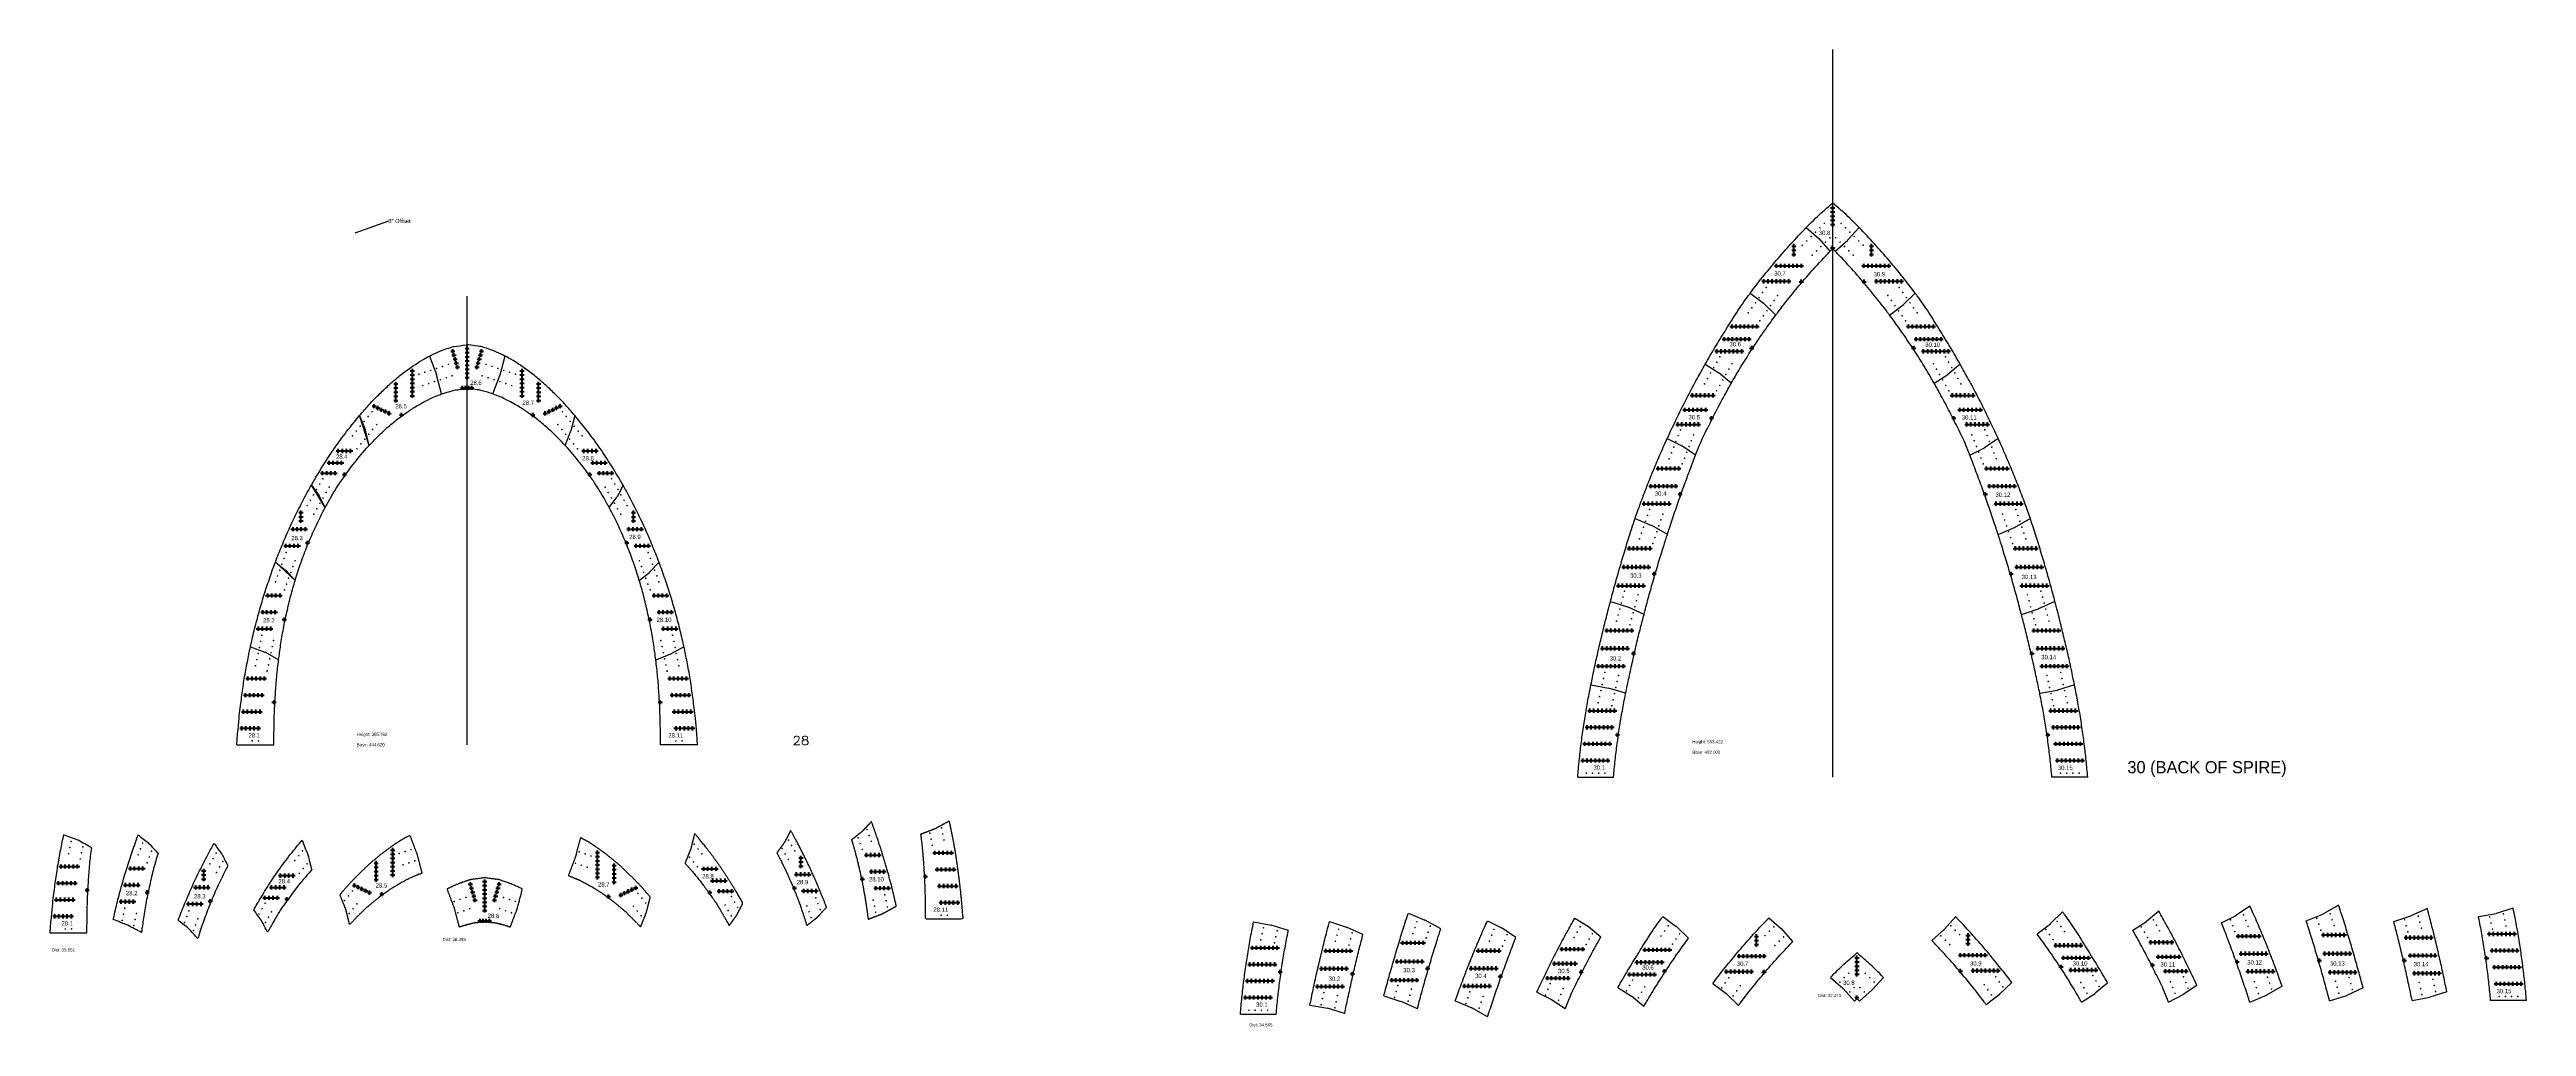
# Model space of a CAD drawing. Header units: inches. Extents: x -1683 to 11264, y -1696 to 865.
# Drawn here: x 7489 to 9879, y -77 to 865 of the extents above; entities that cross this region are included whole.
import ezdxf
from ezdxf import colors
from ezdxf.entities.mleader import LeaderData, LeaderLine
from ezdxf.math import Vec2, Vec3

# ---------------------------------------------------------------- set-up
doc = ezdxf.new("R2010")
doc.units = ezdxf.units.IN
doc.header["$MEASUREMENT"] = 0
doc.header["$PDMODE"] = 2
doc.header["$PDSIZE"] = 2
for name, color, linetype, lineweight in [('Annotation', 7, 'Continuous', 9), ('Drilling', 3, 'Continuous', 13), ('Engrave', 4, 'Continuous', 50)]:
    doc.layers.add(name, color=color, linetype=linetype, lineweight=lineweight)
doc.styles.get("Standard").update_dxf_attribs({"font": 'Arial.ttf'})
doc.styles.add('Tw Cen MT', font='')
doc.styles.get('Tw Cen MT').set_extended_font_data('Tw Cen MT')

msp = doc.modelspace()

# ---------------------------------------------------------------- texts
at = {"color": 7, "insert": (9493.60849, 163.86157), "char_height": 11.8125, "attachment_point": 7, "line_spacing_factor": 0.481418, "style": 'Tw Cen MT'}
msp.add_mtext('30 (BACK OF SPIRE)', dxfattribs=at)
at = {"layer": 'Annotation', "color": 7, "char_height": 7, "attachment_point": 7, "line_spacing_factor": 0.481418, "style": 'Tw Cen MT'}
for s, insert in [('{\\H0.59259x;30.8}', (9195.96519, 686.36489)), ('{\\H0.59259x;30.7}', (9152.92467, 647.32752)), ('{\\H0.59259x;30.9}', (9248.73381, 646.53436)), ('{\\H0.59259x;30.6}', (9109.7382, 579.01753)), ('{\\H0.59259x;30.10}', (9298.62501, 578.54418)), ('{\\H0.59259x;28.6}', (7895.02745, 541.85841)), ('{\\H0.59259x;28.7}', (7945.50907, 522.59393)), ('{\\H0.59259x;28.5}', (7822.76588, 519.29435)), ('{\\H0.59259x;30.5}', (9070.20617, 508.64462)), ('{\\H0.59259x;30.11}', (9333.91756, 508.38552)), ('{\\H0.59259x;28.4}', (7765.62735, 470.63219)), ('{\\H0.59259x;28.8}', (8003.14679, 469.0816)), ('{\\H0.59259x;30.4}', (9037.75666, 434.99177)), ('{\\H0.59259x;30.12}', (9366.37891, 433.88344)), ('{\\H0.59259x;28.3}', (7722.46395, 392.13182)), ('{\\H0.59259x;28.9}', (8048.39493, 393.23111)), ('{\\H0.59259x;30.3}', (9013.81984, 355.93361)), ('{\\H0.59259x;30.13}', (9391.68825, 354.6085)), ('{\\H0.59259x;28.2}', (7695.29268, 312.88772)), ('{\\H0.59259x;28.10}', (8074.89071, 313.34025)), ('{\\H0.59259x;30.2}', (8994.18652, 276.07531)), ('{\\H0.59259x;30.14}', (9410.58938, 277.34882)), ('{\\H0.59259x;28.1}', (7681.17998, 201.9424)), ('{\\H0.59259x;28.11}', (8086.1007, 201.9131)), ('{\\H0.59259x;30.1}', (8978.54561, 170.84665)), ('{\\H0.59259x;30.15}', (9426.54547, 170.58742)), ('{\\H0.59259x;28.2}', (7562.96004, 49.77042)), ('{\\H0.59259x;28.3}', (7628.63289, 46.72845)), ('{\\H0.59259x;28.4}', (7710.04125, 61.21731)), ('{\\H0.59259x;28.5}', (7803.79736, 57.22725)), ('{\\H0.59259x;28.7}', (8018.35066, 58.21936)), ('{\\H0.59259x;28.8}', (8118.81853, 66.12436)), ('{\\H0.59259x;28.9}', (8210.03201, 60.38328)), ('{\\H0.59259x;28.10}', (8279.74591, 63.11745)), ('{\\H0.59259x;28.1}', (7500.82257, 20.68759)), ('{\\H0.59259x;28.6}', (7911.92345, 27.94725)), ('{\\H0.59259x;28.11}', (8341.86038, 33.83465)), ('{\\H0.59259x;30.3}', (8795.19804, -24.42864)), ('{\\H0.59259x;30.5}', (8944.41468, -25.27384)), ('{\\H0.59259x;30.6}', (9025.54979, -21.85)), ('{\\H0.59259x;30.7}', (9116.92415, -18.24889)), ('{\\H0.59259x;30.9}', (9341.80741, -18.0715)), ('{\\H0.59259x;30.10}', (9440.7788, -18.04354)), ('{\\H0.59259x;30.11}', (9525.49926, -18.91443)), ('{\\H0.59259x;30.12}', (9609.22623, -16.98174)), ('{\\H0.59259x;30.13}', (9688.97101, -18.13594)), ('{\\H0.59259x;30.14}', (9769.79109, -18.68664)), ('{\\H0.59259x;30.2}', (8723.10065, -32.67646)), ('{\\H0.59259x;30.4}', (8864.38881, -30.01187)), ('{\\H0.59259x;30.8}', (9219.37508, -36.64529)), ('{\\H0.59259x;30.15}', (9849.75245, -44.71629)), ('{\\H0.59259x;30.1}', (8653.1573, -57.76061))]:
    msp.add_mtext(s, dxfattribs=dict(at, insert=insert))
at = {"layer": 'Annotation', "char_height": 3, "attachment_point": 1}
for s, insert in [('Height: 385.762\\P\\PBase: 444.620', (7785.56485, 206.52361)), ('Height: 553.422 \\P\\PBase: 492.000', (9073.87934, 199.36561)), ('Dist: 38.398', (7868.4228, 8.77875)), ('Dist: 35.851', (7491.33853, -1.28462)), ('Dist: 32.473', (9195.06176, -45.35277)), ('Dist: 34.565', (8646.56172, -73.59444))]:
    msp.add_mtext_dynamic_manual_height_columns(s, width=45.2101633, gutter_width=1, heights=[0], dxfattribs=dict(at, insert=insert))

# ---------------------------------------------------------------- blocks, each defined once
blk = doc.blocks.new('*U1976')
at = {"layer": 'Engrave'}
blk.add_point((0, 0), dxfattribs=at)
blk = doc.blocks.new('*U1977')
at = {"layer": 'Engrave', "color": 0, "linetype": 'ByBlock', "lineweight": -2, "transparency": 16777216}
for p in [(0, 0), (4, 0), (8, 0), (12, 0), (16, 0)]:
    blk.add_blockref('*U1976', p, dxfattribs=at)
blk = doc.blocks.new('*U1978')
at = {"layer": 'Engrave'}
blk.add_point((0, 0), dxfattribs=at)
blk = doc.blocks.new('*U1979')
at = {"layer": 'Engrave', "color": 0, "linetype": 'ByBlock', "lineweight": -2, "transparency": 16777216}
for p in [(0, 0), (4, 0), (8, 0), (12, 0), (16, 0)]:
    blk.add_blockref('*U1978', p, dxfattribs=at)
blk = doc.blocks.new('*U1980')
at = {"layer": 'Engrave'}
blk.add_point((0, 0), dxfattribs=at)
blk = doc.blocks.new('*U1981')
at = {"layer": 'Engrave', "color": 0, "linetype": 'ByBlock', "lineweight": -2, "transparency": 16777216}
for p in [(0, 0), (4, 0), (8, 0), (12, 0), (16, 0)]:
    blk.add_blockref('*U1980', p, dxfattribs=at)
blk = doc.blocks.new('*U1982')
at = {"layer": 'Engrave'}
blk.add_point((0, 0), dxfattribs=at)
blk = doc.blocks.new('*U1983')
at = {"layer": 'Engrave', "color": 0, "linetype": 'ByBlock', "lineweight": -2, "transparency": 16777216}
for p in [(0, 0), (4, 0), (8, 0), (12, 0), (16, 0)]:
    blk.add_blockref('*U1982', p, dxfattribs=at)
blk = doc.blocks.new('*U1984')
at = {"layer": 'Engrave'}
blk.add_point((0, 0), dxfattribs=at)
blk = doc.blocks.new('*U1985')
at = {"layer": 'Engrave', "color": 0, "linetype": 'ByBlock', "lineweight": -2, "transparency": 16777216}
for p in [(0, 0), (4, 0), (8, 0), (12, 0)]:
    blk.add_blockref('*U1984', p, dxfattribs=at)
blk = doc.blocks.new('*U1986')
at = {"layer": 'Engrave'}
blk.add_point((0, 0), dxfattribs=at)
blk = doc.blocks.new('*U1987')
at = {"layer": 'Engrave', "color": 0, "linetype": 'ByBlock', "lineweight": -2, "transparency": 16777216}
for p in [(0, 0), (4, 0), (8, 0), (12, 0)]:
    blk.add_blockref('*U1986', p, dxfattribs=at)
blk = doc.blocks.new('*U1988')
at = {"layer": 'Engrave'}
blk.add_point((0, 0), dxfattribs=at)
blk = doc.blocks.new('*U1989')
at = {"layer": 'Engrave', "color": 0, "linetype": 'ByBlock', "lineweight": -2, "transparency": 16777216}
for p in [(0, 0), (4, 0), (8, 0), (12, 0)]:
    blk.add_blockref('*U1988', p, dxfattribs=at)
blk = doc.blocks.new('*U1990')
at = {"layer": 'Engrave'}
blk.add_point((0, 0), dxfattribs=at)
blk = doc.blocks.new('*U1991')
at = {"layer": 'Engrave', "color": 0, "linetype": 'ByBlock', "lineweight": -2, "transparency": 16777216}
for p in [(0, 0), (4, 0), (8, 0), (12, 0)]:
    blk.add_blockref('*U1990', p, dxfattribs=at)
blk = doc.blocks.new('*U1992')
at = {"layer": 'Engrave'}
blk.add_point((0, 0), dxfattribs=at)
blk = doc.blocks.new('*U1993')
at = {"layer": 'Engrave', "color": 0, "linetype": 'ByBlock', "lineweight": -2, "transparency": 16777216}
for p in [(0, 0), (4, 0), (8, 0), (12, 0)]:
    blk.add_blockref('*U1992', p, dxfattribs=at)
blk = doc.blocks.new('*U1994')
at = {"layer": 'Engrave'}
blk.add_point((0, 0), dxfattribs=at)
blk = doc.blocks.new('*U1995')
at = {"layer": 'Engrave', "color": 0, "linetype": 'ByBlock', "lineweight": -2, "transparency": 16777216}
for p in [(0, 0), (4, 0), (8, 0), (12, 0)]:
    blk.add_blockref('*U1994', p, dxfattribs=at)
blk = doc.blocks.new('*U1996')
at = {"layer": 'Engrave'}
blk.add_point((0, 0), dxfattribs=at)
blk = doc.blocks.new('*U1997')
at = {"layer": 'Engrave', "color": 0, "linetype": 'ByBlock', "lineweight": -2, "transparency": 16777216}
for p in [(0, 0), (4, 0), (8, 0), (12, 0)]:
    blk.add_blockref('*U1996', p, dxfattribs=at)
blk = doc.blocks.new('*U1998')
at = {"layer": 'Engrave'}
blk.add_point((0, 0), dxfattribs=at)
blk = doc.blocks.new('*U1999')
at = {"layer": 'Engrave', "color": 0, "linetype": 'ByBlock', "lineweight": -2, "transparency": 16777216}
for p in [(-16, 0), (-12, 0), (-8, 0), (-4, 0), (0, 0)]:
    blk.add_blockref('*U1998', p, dxfattribs=at)
blk = doc.blocks.new('*U2000')
at = {"layer": 'Engrave'}
blk.add_point((0, 0), dxfattribs=at)
blk = doc.blocks.new('*U2001')
at = {"layer": 'Engrave', "color": 0, "linetype": 'ByBlock', "lineweight": -2, "transparency": 16777216}
for p in [(0, 0), (4, 0), (8, 0)]:
    blk.add_blockref('*U2000', p, dxfattribs=at)
blk = doc.blocks.new('*U2002')
at = {"layer": 'Engrave'}
blk.add_point((0, 0), dxfattribs=at)
blk = doc.blocks.new('*U2003')
at = {"layer": 'Engrave', "color": 0, "linetype": 'ByBlock', "lineweight": -2, "transparency": 16777216}
for p in [(0, 0), (4, 0), (8, 0), (12, 0), (16, 0), (20, 0), (24, 0)]:
    blk.add_blockref('*U2002', p, dxfattribs=at)
blk = doc.blocks.new('*U2004')
at = {"layer": 'Engrave'}
blk.add_point((0, 0), dxfattribs=at)
blk = doc.blocks.new('*U2005')
at = {"layer": 'Engrave', "color": 0, "linetype": 'ByBlock', "lineweight": -2, "transparency": 16777216}
for p in [(-16, 0), (-12, 0), (-8, 0), (-4, 0), (0, 0)]:
    blk.add_blockref('*U2004', p, dxfattribs=at)
blk = doc.blocks.new('*U2170')
at = {"layer": 'Engrave'}
blk.add_point((0, 0), dxfattribs=at)
blk = doc.blocks.new('*U2171')
at = {"layer": 'Engrave', "color": 0, "linetype": 'ByBlock', "lineweight": -2, "transparency": 16777216}
for p in [(0, 0), (4, 0), (8, 0), (12, 0)]:
    blk.add_blockref('*U2170', p, dxfattribs=at)
blk = doc.blocks.new('*U2172')
at = {"layer": 'Engrave'}
blk.add_point((0, 0), dxfattribs=at)
blk = doc.blocks.new('*U2173')
at = {"layer": 'Engrave', "color": 0, "linetype": 'ByBlock', "lineweight": -2, "transparency": 16777216}
for p in [(0, 0), (4, 0), (8, 0), (12, 0), (16, 0), (20, 0), (24, 0), (28, 0)]:
    blk.add_blockref('*U2172', p, dxfattribs=at)
blk = doc.blocks.new('*U2174')
at = {"layer": 'Engrave'}
blk.add_point((0, 0), dxfattribs=at)
blk = doc.blocks.new('*U2175')
at = {"layer": 'Engrave', "color": 0, "linetype": 'ByBlock', "lineweight": -2, "transparency": 16777216}
for p in [(0, 0), (4, 0), (8, 0), (12, 0), (16, 0)]:
    blk.add_blockref('*U2174', p, dxfattribs=at)
blk = doc.blocks.new('*U2241')
at = {"layer": 'Engrave'}
blk.add_point((0, 0), dxfattribs=at)
blk = doc.blocks.new('*U2242')
at = {"layer": 'Engrave', "color": 0, "linetype": 'ByBlock', "lineweight": -2, "transparency": 16777216}
for p in [(0, 0), (4, 0), (8, 0), (12, 0), (16, 0), (20, 0), (24, 0)]:
    blk.add_blockref('*U2241', p, dxfattribs=at)
blk = doc.blocks.new('*U2243')
at = {"layer": 'Engrave'}
blk.add_point((0, 0), dxfattribs=at)
blk = doc.blocks.new('*U2244')
at = {"layer": 'Engrave', "color": 0, "linetype": 'ByBlock', "lineweight": -2, "transparency": 16777216}
for p in [(0, 0), (4, 0), (8, 0), (12, 0), (16, 0)]:
    blk.add_blockref('*U2243', p, dxfattribs=at)
blk = doc.blocks.new('*U2245')
at = {"layer": 'Engrave'}
blk.add_point((0, 0), dxfattribs=at)
blk = doc.blocks.new('*U2246')
at = {"layer": 'Engrave', "color": 0, "linetype": 'ByBlock', "lineweight": -2, "transparency": 16777216}
for p in [(0, 0), (4, 0), (8, 0), (12, 0), (16, 0), (20, 0), (24, 0)]:
    blk.add_blockref('*U2245', p, dxfattribs=at)
blk = doc.blocks.new('*U2247')
at = {"layer": 'Engrave'}
blk.add_point((0, 0), dxfattribs=at)
blk = doc.blocks.new('*U2248')
at = {"layer": 'Engrave', "color": 0, "linetype": 'ByBlock', "lineweight": -2, "transparency": 16777216}
for p in [(0, 0), (4, 0), (8, 0), (12, 0), (16, 0), (20, 0), (24, 0)]:
    blk.add_blockref('*U2247', p, dxfattribs=at)
blk = doc.blocks.new('*U2249')
at = {"layer": 'Engrave'}
blk.add_point((0, 0), dxfattribs=at)
blk = doc.blocks.new('*U2250')
at = {"layer": 'Engrave', "color": 0, "linetype": 'ByBlock', "lineweight": -2, "transparency": 16777216}
for p in [(0, 0), (4, 0), (8, 0), (12, 0), (16, 0), (20, 0), (24, 0)]:
    blk.add_blockref('*U2249', p, dxfattribs=at)
blk = doc.blocks.new('*U2251')
at = {"layer": 'Engrave'}
blk.add_point((0, 0), dxfattribs=at)
blk = doc.blocks.new('*U2252')
at = {"layer": 'Engrave', "color": 0, "linetype": 'ByBlock', "lineweight": -2, "transparency": 16777216}
for p in [(0, 0), (4, 0), (8, 0), (12, 0), (16, 0), (20, 0), (24, 0)]:
    blk.add_blockref('*U2251', p, dxfattribs=at)
blk = doc.blocks.new('*U2253')
at = {"layer": 'Engrave'}
blk.add_point((0, 0), dxfattribs=at)
blk = doc.blocks.new('*U2254')
at = {"layer": 'Engrave', "color": 0, "linetype": 'ByBlock', "lineweight": -2, "transparency": 16777216}
for p in [(0, 0), (4, 0), (8, 0), (12, 0), (16, 0), (20, 0), (24, 0)]:
    blk.add_blockref('*U2253', p, dxfattribs=at)
blk = doc.blocks.new('*U2255')
at = {"layer": 'Engrave'}
blk.add_point((0, 0), dxfattribs=at)
blk = doc.blocks.new('*U2256')
at = {"layer": 'Engrave', "color": 0, "linetype": 'ByBlock', "lineweight": -2, "transparency": 16777216}
for p in [(0, 0), (4, 0), (8, 0), (12, 0), (16, 0), (20, 0), (24, 0)]:
    blk.add_blockref('*U2255', p, dxfattribs=at)
blk = doc.blocks.new('*U2257')
at = {"layer": 'Engrave'}
blk.add_point((0, 0), dxfattribs=at)
blk = doc.blocks.new('*U2258')
at = {"layer": 'Engrave', "color": 0, "linetype": 'ByBlock', "lineweight": -2, "transparency": 16777216}
for p in [(0, 0), (4, 0), (8, 0), (12, 0), (16, 0), (20, 0), (24, 0)]:
    blk.add_blockref('*U2257', p, dxfattribs=at)
blk = doc.blocks.new('*U2259')
at = {"layer": 'Engrave'}
blk.add_point((0, 0), dxfattribs=at)
blk = doc.blocks.new('*U2260')
at = {"layer": 'Engrave', "color": 0, "linetype": 'ByBlock', "lineweight": -2, "transparency": 16777216}
for p in [(0, 0), (4, 0), (8, 0), (12, 0), (16, 0), (20, 0)]:
    blk.add_blockref('*U2259', p, dxfattribs=at)
blk = doc.blocks.new('*U2261')
at = {"layer": 'Engrave'}
blk.add_point((0, 0), dxfattribs=at)
blk = doc.blocks.new('*U2262')
at = {"layer": 'Engrave', "color": 0, "linetype": 'ByBlock', "lineweight": -2, "transparency": 16777216}
for p in [(0, 0), (4, 0), (8, 0), (12, 0), (16, 0), (20, 0), (24, 0)]:
    blk.add_blockref('*U2261', p, dxfattribs=at)
blk = doc.blocks.new('*U2263')
at = {"layer": 'Engrave'}
blk.add_point((0, 0), dxfattribs=at)
blk = doc.blocks.new('*U2264')
at = {"layer": 'Engrave', "color": 0, "linetype": 'ByBlock', "lineweight": -2, "transparency": 16777216}
for p in [(0, 0), (4, 0), (8, 0), (12, 0), (16, 0), (20, 0), (24, 0)]:
    blk.add_blockref('*U2263', p, dxfattribs=at)
blk = doc.blocks.new('*U2265')
at = {"layer": 'Engrave'}
blk.add_point((0, 0), dxfattribs=at)
blk = doc.blocks.new('*U2266')
at = {"layer": 'Engrave', "color": 0, "linetype": 'ByBlock', "lineweight": -2, "transparency": 16777216}
for p in [(0, 0), (4, 0), (8, 0), (12, 0), (16, 0), (20, 0)]:
    blk.add_blockref('*U2265', p, dxfattribs=at)
blk = doc.blocks.new('*U2267')
at = {"layer": 'Engrave'}
blk.add_point((0, 0), dxfattribs=at)
blk = doc.blocks.new('*U2268')
at = {"layer": 'Engrave', "color": 0, "linetype": 'ByBlock', "lineweight": -2, "transparency": 16777216}
for p in [(0, 0), (4, 0), (8, 0), (12, 0), (16, 0), (20, 0), (24, 0)]:
    blk.add_blockref('*U2267', p, dxfattribs=at)
blk = doc.blocks.new('*U2269')
at = {"layer": 'Engrave'}
blk.add_point((0, 0), dxfattribs=at)
blk = doc.blocks.new('*U2270')
at = {"layer": 'Engrave', "color": 0, "linetype": 'ByBlock', "lineweight": -2, "transparency": 16777216}
for p in [(0, 0), (4, 0), (8, 0), (12, 0), (16, 0), (20, 0)]:
    blk.add_blockref('*U2269', p, dxfattribs=at)
blk = doc.blocks.new('*U2271')
at = {"layer": 'Engrave'}
blk.add_point((0, 0), dxfattribs=at)
blk = doc.blocks.new('*U2272')
at = {"layer": 'Engrave', "color": 0, "linetype": 'ByBlock', "lineweight": -2, "transparency": 16777216}
for p in [(0, 0), (4, 0), (8, 0), (12, 0), (16, 0), (20, 0)]:
    blk.add_blockref('*U2271', p, dxfattribs=at)
blk = doc.blocks.new('*U2273')
at = {"layer": 'Engrave'}
blk.add_point((0, 0), dxfattribs=at)
blk = doc.blocks.new('*U2274')
at = {"layer": 'Engrave', "color": 0, "linetype": 'ByBlock', "lineweight": -2, "transparency": 16777216}
for p in [(0, 0), (4, 0), (8, 0), (12, 0), (16, 0), (20, 0)]:
    blk.add_blockref('*U2273', p, dxfattribs=at)
blk = doc.blocks.new('*U2275')
at = {"layer": 'Engrave'}
blk.add_point((0, 0), dxfattribs=at)
blk = doc.blocks.new('*U2276')
at = {"layer": 'Engrave', "color": 0, "linetype": 'ByBlock', "lineweight": -2, "transparency": 16777216}
for p in [(0, 0), (4, 0), (8, 0), (12, 0), (16, 0), (20, 0), (24, 0)]:
    blk.add_blockref('*U2275', p, dxfattribs=at)
blk = doc.blocks.new('*U2277')
at = {"layer": 'Engrave'}
blk.add_point((0, 0), dxfattribs=at)
blk = doc.blocks.new('*U2278')
at = {"layer": 'Engrave', "color": 0, "linetype": 'ByBlock', "lineweight": -2, "transparency": 16777216}
for p in [(0, 0), (4, 0), (8, 0), (12, 0), (16, 0), (20, 0), (24, 0)]:
    blk.add_blockref('*U2277', p, dxfattribs=at)
blk = doc.blocks.new('*U2279')
at = {"layer": 'Engrave'}
blk.add_point((0, 0), dxfattribs=at)
blk = doc.blocks.new('*U2280')
at = {"layer": 'Engrave', "color": 0, "linetype": 'ByBlock', "lineweight": -2, "transparency": 16777216}
for p in [(0, 0), (4, 0), (8, 0), (12, 0), (16, 0), (20, 0), (24, 0)]:
    blk.add_blockref('*U2279', p, dxfattribs=at)
blk = doc.blocks.new('*U2281')
at = {"layer": 'Engrave'}
blk.add_point((0, 0), dxfattribs=at)
blk = doc.blocks.new('*U2282')
at = {"layer": 'Engrave', "color": 0, "linetype": 'ByBlock', "lineweight": -2, "transparency": 16777216}
for p in [(0, 0), (4, 0), (8, 0)]:
    blk.add_blockref('*U2281', p, dxfattribs=at)
blk = doc.blocks.new('*U2283')
at = {"layer": 'Engrave'}
blk.add_point((0, 0), dxfattribs=at)
blk = doc.blocks.new('*U2284')
at = {"layer": 'Engrave', "color": 0, "linetype": 'ByBlock', "lineweight": -2, "transparency": 16777216}
for p in [(0, 0), (4, 0), (8, 0), (12, 0), (16, 0), (20, 0), (24, 0)]:
    blk.add_blockref('*U2283', p, dxfattribs=at)
blk = doc.blocks.new('*U2285')
at = {"layer": 'Engrave'}
blk.add_point((0, 0), dxfattribs=at)
blk = doc.blocks.new('*U2286')
at = {"layer": 'Engrave', "color": 0, "linetype": 'ByBlock', "lineweight": -2, "transparency": 16777216}
for p in [(0, 0), (4, 0), (8, 0), (12, 0), (16, 0), (20, 0), (24, 0)]:
    blk.add_blockref('*U2285', p, dxfattribs=at)
blk = doc.blocks.new('*U2287')
at = {"layer": 'Engrave'}
blk.add_point((0, 0), dxfattribs=at)
blk = doc.blocks.new('*U2288')
at = {"layer": 'Engrave', "color": 0, "linetype": 'ByBlock', "lineweight": -2, "transparency": 16777216}
for p in [(0, 0), (4, 0), (8, 0), (12, 0), (16, 0), (20, 0), (24, 0)]:
    blk.add_blockref('*U2287', p, dxfattribs=at)
blk = doc.blocks.new('*U2289')
at = {"layer": 'Engrave'}
blk.add_point((0, 0), dxfattribs=at)
blk = doc.blocks.new('*U2290')
at = {"layer": 'Engrave', "color": 0, "linetype": 'ByBlock', "lineweight": -2, "transparency": 16777216}
for p in [(0, 0), (4, 0), (8, 0), (12, 0), (16, 0), (20, 0), (24, 0)]:
    blk.add_blockref('*U2289', p, dxfattribs=at)
blk = doc.blocks.new('*U2291')
at = {"layer": 'Engrave'}
blk.add_point((0, 0), dxfattribs=at)
blk = doc.blocks.new('*U2292')
at = {"layer": 'Engrave', "color": 0, "linetype": 'ByBlock', "lineweight": -2, "transparency": 16777216}
for p in [(0, 0), (4, 0), (8, 0), (12, 0), (16, 0), (20, 0), (24, 0)]:
    blk.add_blockref('*U2291', p, dxfattribs=at)
blk = doc.blocks.new('*U2293')
at = {"layer": 'Engrave'}
blk.add_point((0, 0), dxfattribs=at)
blk = doc.blocks.new('*U2294')
at = {"layer": 'Engrave', "color": 0, "linetype": 'ByBlock', "lineweight": -2, "transparency": 16777216}
for p in [(0, 0), (4, 0), (8, 0), (12, 0), (16, 0), (20, 0), (24, 0)]:
    blk.add_blockref('*U2293', p, dxfattribs=at)
blk = doc.blocks.new('*U2295')
at = {"layer": 'Engrave'}
blk.add_point((0, 0), dxfattribs=at)
blk = doc.blocks.new('*U2296')
at = {"layer": 'Engrave', "color": 0, "linetype": 'ByBlock', "lineweight": -2, "transparency": 16777216}
for p in [(0, 0), (4, 0), (8, 0), (12, 0), (16, 0), (20, 0), (24, 0)]:
    blk.add_blockref('*U2295', p, dxfattribs=at)
blk = doc.blocks.new('*U2297')
at = {"layer": 'Engrave'}
blk.add_point((0, 0), dxfattribs=at)
blk = doc.blocks.new('*U2298')
at = {"layer": 'Engrave', "color": 0, "linetype": 'ByBlock', "lineweight": -2, "transparency": 16777216}
for p in [(0, 0), (4, 0), (8, 0), (12, 0), (16, 0), (20, 0), (24, 0)]:
    blk.add_blockref('*U2297', p, dxfattribs=at)
blk = doc.blocks.new('*U2299')
at = {"layer": 'Engrave'}
blk.add_point((0, 0), dxfattribs=at)
blk = doc.blocks.new('*U2300')
at = {"layer": 'Engrave', "color": 0, "linetype": 'ByBlock', "lineweight": -2, "transparency": 16777216}
for p in [(0, 0), (4, 0), (8, 0), (12, 0), (16, 0), (20, 0), (24, 0)]:
    blk.add_blockref('*U2299', p, dxfattribs=at)
blk = doc.blocks.new('*U2301')
at = {"layer": 'Engrave'}
blk.add_point((0, 0), dxfattribs=at)
blk = doc.blocks.new('*U2302')
at = {"layer": 'Engrave', "color": 0, "linetype": 'ByBlock', "lineweight": -2, "transparency": 16777216}
for p in [(0, 0), (4, 0), (8, 0), (12, 0), (16, 0), (20, 0), (24, 0)]:
    blk.add_blockref('*U2301', p, dxfattribs=at)
blk = doc.blocks.new('*U2303')
at = {"layer": 'Engrave'}
blk.add_point((0, 0), dxfattribs=at)
blk = doc.blocks.new('*U2304')
at = {"layer": 'Engrave', "color": 0, "linetype": 'ByBlock', "lineweight": -2, "transparency": 16777216}
for p in [(0, 0), (4, 0), (8, 0), (12, 0), (16, 0), (20, 0)]:
    blk.add_blockref('*U2303', p, dxfattribs=at)
blk = doc.blocks.new('*U2305')
at = {"layer": 'Engrave'}
blk.add_point((0, 0), dxfattribs=at)
blk = doc.blocks.new('*U2306')
at = {"layer": 'Engrave', "color": 0, "linetype": 'ByBlock', "lineweight": -2, "transparency": 16777216}
for p in [(0, 0), (4, 0), (8, 0), (12, 0), (16, 0), (20, 0), (24, 0)]:
    blk.add_blockref('*U2305', p, dxfattribs=at)
blk = doc.blocks.new('*U2307')
at = {"layer": 'Engrave'}
blk.add_point((0, 0), dxfattribs=at)
blk = doc.blocks.new('*U2308')
at = {"layer": 'Engrave', "color": 0, "linetype": 'ByBlock', "lineweight": -2, "transparency": 16777216}
for p in [(0, 0), (4, 0), (8, 0), (12, 0), (16, 0), (20, 0), (24, 0)]:
    blk.add_blockref('*U2307', p, dxfattribs=at)
blk = doc.blocks.new('*U2309')
at = {"layer": 'Engrave'}
blk.add_point((0, 0), dxfattribs=at)
blk = doc.blocks.new('*U2310')
at = {"layer": 'Engrave', "color": 0, "linetype": 'ByBlock', "lineweight": -2, "transparency": 16777216}
for p in [(0, 0), (4, 0), (8, 0), (12, 0), (16, 0), (20, 0)]:
    blk.add_blockref('*U2309', p, dxfattribs=at)
blk = doc.blocks.new('*U2311')
at = {"layer": 'Engrave'}
blk.add_point((0, 0), dxfattribs=at)
blk = doc.blocks.new('*U2312')
at = {"layer": 'Engrave', "color": 0, "linetype": 'ByBlock', "lineweight": -2, "transparency": 16777216}
for p in [(0, 0), (4, 0), (8, 0), (12, 0), (16, 0), (20, 0), (24, 0)]:
    blk.add_blockref('*U2311', p, dxfattribs=at)
blk = doc.blocks.new('*U2313')
at = {"layer": 'Engrave'}
blk.add_point((0, 0), dxfattribs=at)
blk = doc.blocks.new('*U2314')
at = {"layer": 'Engrave', "color": 0, "linetype": 'ByBlock', "lineweight": -2, "transparency": 16777216}
for p in [(0, 0), (4, 0), (8, 0), (12, 0), (16, 0), (20, 0)]:
    blk.add_blockref('*U2313', p, dxfattribs=at)
blk = doc.blocks.new('*U2315')
at = {"layer": 'Engrave'}
blk.add_point((0, 0), dxfattribs=at)
blk = doc.blocks.new('*U2316')
at = {"layer": 'Engrave', "color": 0, "linetype": 'ByBlock', "lineweight": -2, "transparency": 16777216}
for p in [(0, 0), (4, 0), (8, 0), (12, 0), (16, 0), (20, 0)]:
    blk.add_blockref('*U2315', p, dxfattribs=at)
blk = doc.blocks.new('*U2317')
at = {"layer": 'Engrave'}
blk.add_point((0, 0), dxfattribs=at)
blk = doc.blocks.new('*U2318')
at = {"layer": 'Engrave', "color": 0, "linetype": 'ByBlock', "lineweight": -2, "transparency": 16777216}
for p in [(0, 0), (4, 0), (8, 0), (12, 0), (16, 0), (20, 0)]:
    blk.add_blockref('*U2317', p, dxfattribs=at)
blk = doc.blocks.new('*U2319')
at = {"layer": 'Engrave'}
blk.add_point((0, 0), dxfattribs=at)
blk = doc.blocks.new('*U2320')
at = {"layer": 'Engrave', "color": 0, "linetype": 'ByBlock', "lineweight": -2, "transparency": 16777216}
for p in [(0, 0), (4, 0), (8, 0), (12, 0), (16, 0), (20, 0), (24, 0)]:
    blk.add_blockref('*U2319', p, dxfattribs=at)
blk = doc.blocks.new('*U2321')
at = {"layer": 'Engrave'}
blk.add_point((0, 0), dxfattribs=at)
blk = doc.blocks.new('*U2322')
at = {"layer": 'Engrave', "color": 0, "linetype": 'ByBlock', "lineweight": -2, "transparency": 16777216}
for p in [(0, 0), (4, 0), (8, 0), (12, 0), (16, 0), (20, 0), (24, 0)]:
    blk.add_blockref('*U2321', p, dxfattribs=at)
blk = doc.blocks.new('*U2323')
at = {"layer": 'Engrave'}
blk.add_point((0, 0), dxfattribs=at)
blk = doc.blocks.new('*U2324')
at = {"layer": 'Engrave', "color": 0, "linetype": 'ByBlock', "lineweight": -2, "transparency": 16777216}
for p in [(0, 0), (4, 0), (8, 0), (12, 0), (16, 0), (20, 0), (24, 0)]:
    blk.add_blockref('*U2323', p, dxfattribs=at)
blk = doc.blocks.new('*U2325')
at = {"layer": 'Engrave'}
blk.add_point((0, 0), dxfattribs=at)
blk = doc.blocks.new('*U2326')
at = {"layer": 'Engrave', "color": 0, "linetype": 'ByBlock', "lineweight": -2, "transparency": 16777216}
for p in [(0, 0), (4, 0), (8, 0)]:
    blk.add_blockref('*U2325', p, dxfattribs=at)
blk = doc.blocks.new('*U2327')
at = {"layer": 'Engrave'}
blk.add_point((0, 0), dxfattribs=at)
blk = doc.blocks.new('*U2328')
at = {"layer": 'Engrave', "color": 0, "linetype": 'ByBlock', "lineweight": -2, "transparency": 16777216}
for p in [(0, 0), (4, 0), (8, 0), (12, 0), (16, 0), (20, 0), (24, 0)]:
    blk.add_blockref('*U2327', p, dxfattribs=at)
blk = doc.blocks.new('*U2329')
at = {"layer": 'Engrave'}
blk.add_point((0, 0), dxfattribs=at)
blk = doc.blocks.new('*U2330')
at = {"layer": 'Engrave', "color": 0, "linetype": 'ByBlock', "lineweight": -2, "transparency": 16777216}
for p in [(0, 0), (4, 0), (8, 0), (12, 0), (16, 0), (20, 0), (24, 0)]:
    blk.add_blockref('*U2329', p, dxfattribs=at)
blk = doc.blocks.new('*U2349')
at = {"layer": 'Engrave'}
blk.add_point((0, 0), dxfattribs=at)
blk = doc.blocks.new('*U2350')
at = {"layer": 'Engrave', "color": 0, "linetype": 'ByBlock', "lineweight": -2, "transparency": 16777216}
for p in [(0, 0), (4, 0), (8, 0), (12, 0), (16, 0), (20, 0), (24, 0)]:
    blk.add_blockref('*U2349', p, dxfattribs=at)
blk = doc.blocks.new('*U2351')
at = {"layer": 'Engrave'}
blk.add_point((0, 0), dxfattribs=at)
blk = doc.blocks.new('*U2352')
at = {"layer": 'Engrave', "color": 0, "linetype": 'ByBlock', "lineweight": -2, "transparency": 16777216}
for p in [(0, 0), (4, 0), (8, 0), (12, 0), (16, 0), (20, 0), (24, 0)]:
    blk.add_blockref('*U2351', p, dxfattribs=at)
blk = doc.blocks.new('*U2353')
at = {"layer": 'Engrave'}
blk.add_point((0, 0), dxfattribs=at)
blk = doc.blocks.new('*U2354')
at = {"layer": 'Engrave', "color": 0, "linetype": 'ByBlock', "lineweight": -2, "transparency": 16777216}
for p in [(0, 0), (4, 0), (8, 0), (12, 0), (16, 0), (20, 0), (24, 0)]:
    blk.add_blockref('*U2353', p, dxfattribs=at)
blk = doc.blocks.new('*U2355')
at = {"layer": 'Engrave'}
blk.add_point((0, 0), dxfattribs=at)
blk = doc.blocks.new('*U2356')
at = {"layer": 'Engrave', "color": 0, "linetype": 'ByBlock', "lineweight": -2, "transparency": 16777216}
for p in [(0, 0), (4, 0), (8, 0), (12, 0), (16, 0), (20, 0), (24, 0)]:
    blk.add_blockref('*U2355', p, dxfattribs=at)
blk = doc.blocks.new('*U2357')
at = {"layer": 'Engrave'}
blk.add_point((0, 0), dxfattribs=at)
blk = doc.blocks.new('*U2358')
at = {"layer": 'Engrave', "color": 0, "linetype": 'ByBlock', "lineweight": -2, "transparency": 16777216}
for p in [(0, 0), (4, 0), (8, 0), (12, 0), (16, 0), (20, 0), (24, 0)]:
    blk.add_blockref('*U2357', p, dxfattribs=at)
blk = doc.blocks.new('*U2359')
at = {"layer": 'Engrave'}
blk.add_point((0, 0), dxfattribs=at)
blk = doc.blocks.new('*U2360')
at = {"layer": 'Engrave', "color": 0, "linetype": 'ByBlock', "lineweight": -2, "transparency": 16777216}
for p in [(0, 0), (4, 0), (8, 0), (12, 0), (16, 0), (20, 0), (24, 0)]:
    blk.add_blockref('*U2359', p, dxfattribs=at)
blk = doc.blocks.new('*U2361')
at = {"layer": 'Engrave'}
blk.add_point((0, 0), dxfattribs=at)
blk = doc.blocks.new('*U2362')
at = {"layer": 'Engrave', "color": 0, "linetype": 'ByBlock', "lineweight": -2, "transparency": 16777216}
for p in [(0, 0), (4, 0), (8, 0), (12, 0), (16, 0), (20, 0), (24, 0)]:
    blk.add_blockref('*U2361', p, dxfattribs=at)
blk = doc.blocks.new('*U2363')
at = {"layer": 'Engrave'}
blk.add_point((0, 0), dxfattribs=at)
blk = doc.blocks.new('*U2364')
at = {"layer": 'Engrave', "color": 0, "linetype": 'ByBlock', "lineweight": -2, "transparency": 16777216}
for p in [(0, 0), (4, 0), (8, 0), (12, 0), (16, 0), (20, 0), (24, 0)]:
    blk.add_blockref('*U2363', p, dxfattribs=at)
blk = doc.blocks.new('*U2365')
at = {"layer": 'Engrave'}
blk.add_point((0, 0), dxfattribs=at)
blk = doc.blocks.new('*U2366')
at = {"layer": 'Engrave', "color": 0, "linetype": 'ByBlock', "lineweight": -2, "transparency": 16777216}
for p in [(0, 0), (4, 0), (8, 0), (12, 0), (16, 0), (20, 0)]:
    blk.add_blockref('*U2365', p, dxfattribs=at)
blk = doc.blocks.new('*U2367')
at = {"layer": 'Engrave'}
blk.add_point((0, 0), dxfattribs=at)
blk = doc.blocks.new('*U2368')
at = {"layer": 'Engrave', "color": 0, "linetype": 'ByBlock', "lineweight": -2, "transparency": 16777216}
for p in [(0, 0), (4, 0), (8, 0), (12, 0), (16, 0), (20, 0), (24, 0)]:
    blk.add_blockref('*U2367', p, dxfattribs=at)
blk = doc.blocks.new('*U2369')
at = {"layer": 'Engrave'}
blk.add_point((0, 0), dxfattribs=at)
blk = doc.blocks.new('*U2370')
at = {"layer": 'Engrave', "color": 0, "linetype": 'ByBlock', "lineweight": -2, "transparency": 16777216}
for p in [(0, 0), (4, 0), (8, 0), (12, 0), (16, 0), (20, 0), (24, 0)]:
    blk.add_blockref('*U2369', p, dxfattribs=at)
blk = doc.blocks.new('*U2371')
at = {"layer": 'Engrave'}
blk.add_point((0, 0), dxfattribs=at)
blk = doc.blocks.new('*U2372')
at = {"layer": 'Engrave', "color": 0, "linetype": 'ByBlock', "lineweight": -2, "transparency": 16777216}
for p in [(0, 0), (4, 0), (8, 0), (12, 0), (16, 0), (20, 0)]:
    blk.add_blockref('*U2371', p, dxfattribs=at)
blk = doc.blocks.new('*U2373')
at = {"layer": 'Engrave'}
blk.add_point((0, 0), dxfattribs=at)
blk = doc.blocks.new('*U2374')
at = {"layer": 'Engrave', "color": 0, "linetype": 'ByBlock', "lineweight": -2, "transparency": 16777216}
for p in [(0, 0), (4, 0), (8, 0), (12, 0), (16, 0), (20, 0), (24, 0)]:
    blk.add_blockref('*U2373', p, dxfattribs=at)
blk = doc.blocks.new('*U2375')
at = {"layer": 'Engrave'}
blk.add_point((0, 0), dxfattribs=at)
blk = doc.blocks.new('*U2376')
at = {"layer": 'Engrave', "color": 0, "linetype": 'ByBlock', "lineweight": -2, "transparency": 16777216}
for p in [(0, 0), (4, 0), (8, 0), (12, 0), (16, 0), (20, 0)]:
    blk.add_blockref('*U2375', p, dxfattribs=at)
blk = doc.blocks.new('*U2377')
at = {"layer": 'Engrave'}
blk.add_point((0, 0), dxfattribs=at)
blk = doc.blocks.new('*U2378')
at = {"layer": 'Engrave', "color": 0, "linetype": 'ByBlock', "lineweight": -2, "transparency": 16777216}
for p in [(0, 0), (4, 0), (8, 0), (12, 0), (16, 0), (20, 0)]:
    blk.add_blockref('*U2377', p, dxfattribs=at)
blk = doc.blocks.new('*U2379')
at = {"layer": 'Engrave'}
blk.add_point((0, 0), dxfattribs=at)
blk = doc.blocks.new('*U2380')
at = {"layer": 'Engrave', "color": 0, "linetype": 'ByBlock', "lineweight": -2, "transparency": 16777216}
for p in [(0, 0), (4, 0), (8, 0), (12, 0), (16, 0), (20, 0)]:
    blk.add_blockref('*U2379', p, dxfattribs=at)
blk = doc.blocks.new('*U2381')
at = {"layer": 'Engrave'}
blk.add_point((0, 0), dxfattribs=at)
blk = doc.blocks.new('*U2382')
at = {"layer": 'Engrave', "color": 0, "linetype": 'ByBlock', "lineweight": -2, "transparency": 16777216}
for p in [(0, 0), (4, 0), (8, 0), (12, 0), (16, 0), (20, 0), (24, 0)]:
    blk.add_blockref('*U2381', p, dxfattribs=at)
blk = doc.blocks.new('*U2383')
at = {"layer": 'Engrave'}
blk.add_point((0, 0), dxfattribs=at)
blk = doc.blocks.new('*U2384')
at = {"layer": 'Engrave', "color": 0, "linetype": 'ByBlock', "lineweight": -2, "transparency": 16777216}
for p in [(0, 0), (4, 0), (8, 0), (12, 0), (16, 0), (20, 0), (24, 0)]:
    blk.add_blockref('*U2383', p, dxfattribs=at)
blk = doc.blocks.new('*U2385')
at = {"layer": 'Engrave'}
blk.add_point((0, 0), dxfattribs=at)
blk = doc.blocks.new('*U2386')
at = {"layer": 'Engrave', "color": 0, "linetype": 'ByBlock', "lineweight": -2, "transparency": 16777216}
for p in [(0, 0), (4, 0), (8, 0), (12, 0), (16, 0), (20, 0), (24, 0)]:
    blk.add_blockref('*U2385', p, dxfattribs=at)
blk = doc.blocks.new('*U2387')
at = {"layer": 'Engrave'}
blk.add_point((0, 0), dxfattribs=at)
blk = doc.blocks.new('*U2388')
at = {"layer": 'Engrave', "color": 0, "linetype": 'ByBlock', "lineweight": -2, "transparency": 16777216}
for p in [(0, 0), (4, 0), (8, 0)]:
    blk.add_blockref('*U2387', p, dxfattribs=at)
blk = doc.blocks.new('*U2389')
at = {"layer": 'Engrave'}
blk.add_point((0, 0), dxfattribs=at)
blk = doc.blocks.new('*U2390')
at = {"layer": 'Engrave', "color": 0, "linetype": 'ByBlock', "lineweight": -2, "transparency": 16777216}
for p in [(0, 0), (4, 0), (8, 0), (12, 0), (16, 0), (20, 0), (24, 0)]:
    blk.add_blockref('*U2389', p, dxfattribs=at)
blk = doc.blocks.new('*U2391')
at = {"layer": 'Engrave'}
blk.add_point((0, 0), dxfattribs=at)
blk = doc.blocks.new('*U2392')
at = {"layer": 'Engrave', "color": 0, "linetype": 'ByBlock', "lineweight": -2, "transparency": 16777216}
for p in [(0, 0), (4, 0), (8, 0), (12, 0), (16, 0), (20, 0), (24, 0)]:
    blk.add_blockref('*U2391', p, dxfattribs=at)
blk = doc.blocks.new('*U2393')
at = {"layer": 'Engrave'}
blk.add_point((0, 0), dxfattribs=at)
blk = doc.blocks.new('*U2394')
at = {"layer": 'Engrave', "color": 0, "linetype": 'ByBlock', "lineweight": -2, "transparency": 16777216}
for p in [(0, 0), (4, 0), (8, 0), (12, 0), (16, 0)]:
    blk.add_blockref('*U2393', p, dxfattribs=at)
blk = doc.blocks.new('*U2395')
at = {"layer": 'Engrave'}
blk.add_point((0, 0), dxfattribs=at)
blk = doc.blocks.new('*U2396')
at = {"layer": 'Engrave', "color": 0, "linetype": 'ByBlock', "lineweight": -2, "transparency": 16777216}
for p in [(0, 0), (4, 0), (8, 0)]:
    blk.add_blockref('*U2395', p, dxfattribs=at)
blk = doc.blocks.new('*U2397')
at = {"layer": 'Engrave'}
blk.add_point((0, 0), dxfattribs=at)
blk = doc.blocks.new('*U2398')
at = {"layer": 'Engrave', "color": 0, "linetype": 'ByBlock', "lineweight": -2, "transparency": 16777216}
for p in [(0, 0), (4, 0), (8, 0), (12, 0), (16, 0), (20, 0), (24, 0)]:
    blk.add_blockref('*U2397', p, dxfattribs=at)
blk = doc.blocks.new('*U2399')
at = {"layer": 'Engrave'}
blk.add_point((0, 0), dxfattribs=at)
blk = doc.blocks.new('*U2400')
at = {"layer": 'Engrave', "color": 0, "linetype": 'ByBlock', "lineweight": -2, "transparency": 16777216}
for p in [(0, 0), (4, 0), (8, 0), (12, 0), (16, 0), (20, 0), (24, 0)]:
    blk.add_blockref('*U2399', p, dxfattribs=at)
blk = doc.blocks.new('*U2401')
at = {"layer": 'Engrave'}
blk.add_point((0, 0), dxfattribs=at)
blk = doc.blocks.new('*U2402')
at = {"layer": 'Engrave', "color": 0, "linetype": 'ByBlock', "lineweight": -2, "transparency": 16777216}
for p in [(0, 0), (4, 0), (8, 0), (12, 0), (16, 0), (20, 0), (24, 0)]:
    blk.add_blockref('*U2401', p, dxfattribs=at)
blk = doc.blocks.new('*U2403')
at = {"layer": 'Engrave'}
blk.add_point((0, 0), dxfattribs=at)
blk = doc.blocks.new('*U2404')
at = {"layer": 'Engrave', "color": 0, "linetype": 'ByBlock', "lineweight": -2, "transparency": 16777216}
for p in [(0, 0), (4, 0), (8, 0), (12, 0), (16, 0), (20, 0), (24, 0)]:
    blk.add_blockref('*U2403', p, dxfattribs=at)
blk = doc.blocks.new('*U2405')
at = {"layer": 'Engrave'}
blk.add_point((0, 0), dxfattribs=at)
blk = doc.blocks.new('*U2406')
at = {"layer": 'Engrave', "color": 0, "linetype": 'ByBlock', "lineweight": -2, "transparency": 16777216}
for p in [(0, 0), (4, 0), (8, 0), (12, 0), (16, 0), (20, 0), (24, 0)]:
    blk.add_blockref('*U2405', p, dxfattribs=at)
blk = doc.blocks.new('*U2407')
at = {"layer": 'Engrave'}
blk.add_point((0, 0), dxfattribs=at)
blk = doc.blocks.new('*U2408')
at = {"layer": 'Engrave', "color": 0, "linetype": 'ByBlock', "lineweight": -2, "transparency": 16777216}
for p in [(0, 0), (4, 0), (8, 0), (12, 0), (16, 0), (20, 0)]:
    blk.add_blockref('*U2407', p, dxfattribs=at)
blk = doc.blocks.new('*U2409')
at = {"layer": 'Engrave'}
blk.add_point((0, 0), dxfattribs=at)
blk = doc.blocks.new('*U2410')
at = {"layer": 'Engrave', "color": 0, "linetype": 'ByBlock', "lineweight": -2, "transparency": 16777216}
for p in [(0, 0), (4, 0), (8, 0), (12, 0), (16, 0), (20, 0)]:
    blk.add_blockref('*U2409', p, dxfattribs=at)
blk = doc.blocks.new('*U2411')
at = {"layer": 'Engrave'}
blk.add_point((0, 0), dxfattribs=at)
blk = doc.blocks.new('*U2412')
at = {"layer": 'Engrave', "color": 0, "linetype": 'ByBlock', "lineweight": -2, "transparency": 16777216}
for p in [(0, 0), (4, 0), (8, 0), (12, 0), (16, 0), (20, 0)]:
    blk.add_blockref('*U2411', p, dxfattribs=at)
blk = doc.blocks.new('*U2413')
at = {"layer": 'Engrave'}
blk.add_point((0, 0), dxfattribs=at)
blk = doc.blocks.new('*U2414')
at = {"layer": 'Engrave', "color": 0, "linetype": 'ByBlock', "lineweight": -2, "transparency": 16777216}
for p in [(0, 0), (4, 0), (8, 0), (12, 0), (16, 0), (20, 0), (24, 0)]:
    blk.add_blockref('*U2413', p, dxfattribs=at)
blk = doc.blocks.new('*U2415')
at = {"layer": 'Engrave'}
blk.add_point((0, 0), dxfattribs=at)
blk = doc.blocks.new('*U2416')
at = {"layer": 'Engrave', "color": 0, "linetype": 'ByBlock', "lineweight": -2, "transparency": 16777216}
for p in [(0, 0), (4, 0), (8, 0), (12, 0), (16, 0), (20, 0)]:
    blk.add_blockref('*U2415', p, dxfattribs=at)
blk = doc.blocks.new('*U2417')
at = {"layer": 'Engrave'}
blk.add_point((0, 0), dxfattribs=at)
blk = doc.blocks.new('*U2418')
at = {"layer": 'Engrave', "color": 0, "linetype": 'ByBlock', "lineweight": -2, "transparency": 16777216}
for p in [(0, 0), (4, 0), (8, 0), (12, 0), (16, 0), (20, 0), (24, 0)]:
    blk.add_blockref('*U2417', p, dxfattribs=at)
blk = doc.blocks.new('*U2419')
at = {"layer": 'Engrave'}
blk.add_point((0, 0), dxfattribs=at)
blk = doc.blocks.new('*U2420')
at = {"layer": 'Engrave', "color": 0, "linetype": 'ByBlock', "lineweight": -2, "transparency": 16777216}
for p in [(0, 0), (4, 0), (8, 0), (12, 0), (16, 0), (20, 0), (24, 0)]:
    blk.add_blockref('*U2419', p, dxfattribs=at)
blk = doc.blocks.new('*U2421')
at = {"layer": 'Engrave'}
blk.add_point((0, 0), dxfattribs=at)
blk = doc.blocks.new('*U2422')
at = {"layer": 'Engrave', "color": 0, "linetype": 'ByBlock', "lineweight": -2, "transparency": 16777216}
for p in [(0, 0), (4, 0), (8, 0), (12, 0), (16, 0), (20, 0)]:
    blk.add_blockref('*U2421', p, dxfattribs=at)
blk = doc.blocks.new('*U2423')
at = {"layer": 'Engrave'}
blk.add_point((0, 0), dxfattribs=at)
blk = doc.blocks.new('*U2424')
at = {"layer": 'Engrave', "color": 0, "linetype": 'ByBlock', "lineweight": -2, "transparency": 16777216}
for p in [(0, 0), (4, 0), (8, 0), (12, 0), (16, 0), (20, 0), (24, 0)]:
    blk.add_blockref('*U2423', p, dxfattribs=at)
blk = doc.blocks.new('*U2425')
at = {"layer": 'Engrave'}
blk.add_point((0, 0), dxfattribs=at)
blk = doc.blocks.new('*U2426')
at = {"layer": 'Engrave', "color": 0, "linetype": 'ByBlock', "lineweight": -2, "transparency": 16777216}
for p in [(0, 0), (4, 0), (8, 0), (12, 0), (16, 0), (20, 0), (24, 0)]:
    blk.add_blockref('*U2425', p, dxfattribs=at)
blk = doc.blocks.new('*U2427')
at = {"layer": 'Engrave'}
blk.add_point((0, 0), dxfattribs=at)
blk = doc.blocks.new('*U2428')
at = {"layer": 'Engrave', "color": 0, "linetype": 'ByBlock', "lineweight": -2, "transparency": 16777216}
for p in [(0, 0), (4, 0), (8, 0), (12, 0), (16, 0), (20, 0), (24, 0)]:
    blk.add_blockref('*U2427', p, dxfattribs=at)
blk = doc.blocks.new('*U2429')
at = {"layer": 'Engrave'}
blk.add_point((0, 0), dxfattribs=at)
blk = doc.blocks.new('*U2430')
at = {"layer": 'Engrave', "color": 0, "linetype": 'ByBlock', "lineweight": -2, "transparency": 16777216}
for p in [(0, 0), (4, 0), (8, 0), (12, 0), (16, 0), (20, 0), (24, 0)]:
    blk.add_blockref('*U2429', p, dxfattribs=at)
blk = doc.blocks.new('*U2431')
at = {"layer": 'Engrave'}
blk.add_point((0, 0), dxfattribs=at)
blk = doc.blocks.new('*U2432')
at = {"layer": 'Engrave', "color": 0, "linetype": 'ByBlock', "lineweight": -2, "transparency": 16777216}
for p in [(0, 0), (4, 0), (8, 0), (12, 0), (16, 0), (20, 0), (24, 0)]:
    blk.add_blockref('*U2431', p, dxfattribs=at)
blk = doc.blocks.new('*U2433')
at = {"layer": 'Engrave'}
blk.add_point((0, 0), dxfattribs=at)
blk = doc.blocks.new('*U2434')
at = {"layer": 'Engrave', "color": 0, "linetype": 'ByBlock', "lineweight": -2, "transparency": 16777216}
for p in [(0, 0), (4, 0), (8, 0), (12, 0), (16, 0), (20, 0), (24, 0)]:
    blk.add_blockref('*U2433', p, dxfattribs=at)
blk = doc.blocks.new('*U2435')
at = {"layer": 'Engrave'}
blk.add_point((0, 0), dxfattribs=at)
blk = doc.blocks.new('*U2436')
at = {"layer": 'Engrave', "color": 0, "linetype": 'ByBlock', "lineweight": -2, "transparency": 16777216}
for p in [(0, 0), (4, 0), (8, 0), (12, 0), (16, 0), (20, 0), (24, 0)]:
    blk.add_blockref('*U2435', p, dxfattribs=at)
blk = doc.blocks.new('*U2437')
at = {"layer": 'Engrave'}
blk.add_point((0, 0), dxfattribs=at)
blk = doc.blocks.new('*U2438')
at = {"layer": 'Engrave', "color": 0, "linetype": 'ByBlock', "lineweight": -2, "transparency": 16777216}
for p in [(0, 0), (4, 0), (8, 0), (12, 0), (16, 0), (20, 0), (24, 0)]:
    blk.add_blockref('*U2437', p, dxfattribs=at)
blk = doc.blocks.new('*U2634')
at = {"layer": 'Engrave'}
blk.add_point((0, 0), dxfattribs=at)
blk = doc.blocks.new('*U2635')
at = {"layer": 'Engrave', "color": 0, "linetype": 'ByBlock', "lineweight": -2, "transparency": 16777216}
for p in [(0, 0), (4, 0), (8, 0), (12, 0), (16, 0)]:
    blk.add_blockref('*U2634', p, dxfattribs=at)
blk = doc.blocks.new('*U2636')
at = {"layer": 'Engrave'}
blk.add_point((0, 0), dxfattribs=at)
blk = doc.blocks.new('*U2637')
at = {"layer": 'Engrave', "color": 0, "linetype": 'ByBlock', "lineweight": -2, "transparency": 16777216}
for p in [(0, 0), (4, 0), (8, 0), (12, 0), (16, 0)]:
    blk.add_blockref('*U2636', p, dxfattribs=at)
blk = doc.blocks.new('*U2638')
at = {"layer": 'Engrave'}
blk.add_point((0, 0), dxfattribs=at)
blk = doc.blocks.new('*U2639')
at = {"layer": 'Engrave', "color": 0, "linetype": 'ByBlock', "lineweight": -2, "transparency": 16777216}
for p in [(0, 0), (4, 0), (8, 0), (12, 0), (16, 0)]:
    blk.add_blockref('*U2638', p, dxfattribs=at)
blk = doc.blocks.new('*U2640')
at = {"layer": 'Engrave'}
blk.add_point((0, 0), dxfattribs=at)
blk = doc.blocks.new('*U2641')
at = {"layer": 'Engrave', "color": 0, "linetype": 'ByBlock', "lineweight": -2, "transparency": 16777216}
for p in [(0, 0), (4, 0), (8, 0), (12, 0), (16, 0)]:
    blk.add_blockref('*U2640', p, dxfattribs=at)
blk = doc.blocks.new('*U2642')
at = {"layer": 'Engrave'}
blk.add_point((0, 0), dxfattribs=at)
blk = doc.blocks.new('*U2643')
at = {"layer": 'Engrave', "color": 0, "linetype": 'ByBlock', "lineweight": -2, "transparency": 16777216}
for p in [(0, 0), (4, 0), (8, 0), (12, 0)]:
    blk.add_blockref('*U2642', p, dxfattribs=at)
blk = doc.blocks.new('*U2644')
at = {"layer": 'Engrave'}
blk.add_point((0, 0), dxfattribs=at)
blk = doc.blocks.new('*U2645')
at = {"layer": 'Engrave', "color": 0, "linetype": 'ByBlock', "lineweight": -2, "transparency": 16777216}
for p in [(0, 0), (4, 0), (8, 0), (12, 0)]:
    blk.add_blockref('*U2644', p, dxfattribs=at)
blk = doc.blocks.new('*U2646')
at = {"layer": 'Engrave'}
blk.add_point((0, 0), dxfattribs=at)
blk = doc.blocks.new('*U2647')
at = {"layer": 'Engrave', "color": 0, "linetype": 'ByBlock', "lineweight": -2, "transparency": 16777216}
for p in [(0, 0), (4, 0), (8, 0), (12, 0)]:
    blk.add_blockref('*U2646', p, dxfattribs=at)
blk = doc.blocks.new('*U2648')
at = {"layer": 'Engrave'}
blk.add_point((0, 0), dxfattribs=at)
blk = doc.blocks.new('*U2649')
at = {"layer": 'Engrave', "color": 0, "linetype": 'ByBlock', "lineweight": -2, "transparency": 16777216}
for p in [(0, 0), (4, 0), (8, 0), (12, 0)]:
    blk.add_blockref('*U2648', p, dxfattribs=at)
blk = doc.blocks.new('*U2650')
at = {"layer": 'Engrave'}
blk.add_point((0, 0), dxfattribs=at)
blk = doc.blocks.new('*U2651')
at = {"layer": 'Engrave', "color": 0, "linetype": 'ByBlock', "lineweight": -2, "transparency": 16777216}
for p in [(0, 0), (4, 0), (8, 0), (12, 0)]:
    blk.add_blockref('*U2650', p, dxfattribs=at)
blk = doc.blocks.new('*U2652')
at = {"layer": 'Engrave'}
blk.add_point((0, 0), dxfattribs=at)
blk = doc.blocks.new('*U2653')
at = {"layer": 'Engrave', "color": 0, "linetype": 'ByBlock', "lineweight": -2, "transparency": 16777216}
for p in [(0, 0), (4, 0), (8, 0), (12, 0)]:
    blk.add_blockref('*U2652', p, dxfattribs=at)
blk = doc.blocks.new('*U2654')
at = {"layer": 'Engrave'}
blk.add_point((0, 0), dxfattribs=at)
blk = doc.blocks.new('*U2655')
at = {"layer": 'Engrave', "color": 0, "linetype": 'ByBlock', "lineweight": -2, "transparency": 16777216}
for p in [(0, 0), (4, 0), (8, 0), (12, 0)]:
    blk.add_blockref('*U2654', p, dxfattribs=at)
blk = doc.blocks.new('*U2656')
at = {"layer": 'Engrave'}
blk.add_point((0, 0), dxfattribs=at)
blk = doc.blocks.new('*U2657')
at = {"layer": 'Engrave', "color": 0, "linetype": 'ByBlock', "lineweight": -2, "transparency": 16777216}
for p in [(-16, 0), (-12, 0), (-8, 0), (-4, 0), (0, 0)]:
    blk.add_blockref('*U2656', p, dxfattribs=at)
blk = doc.blocks.new('*U2658')
at = {"layer": 'Engrave'}
blk.add_point((0, 0), dxfattribs=at)
blk = doc.blocks.new('*U2659')
at = {"layer": 'Engrave', "color": 0, "linetype": 'ByBlock', "lineweight": -2, "transparency": 16777216}
for p in [(0, 0), (4, 0), (8, 0)]:
    blk.add_blockref('*U2658', p, dxfattribs=at)
blk = doc.blocks.new('*U2660')
at = {"layer": 'Engrave'}
blk.add_point((0, 0), dxfattribs=at)
blk = doc.blocks.new('*U2661')
at = {"layer": 'Engrave', "color": 0, "linetype": 'ByBlock', "lineweight": -2, "transparency": 16777216}
for p in [(0, 0), (4, 0), (8, 0), (12, 0), (16, 0), (20, 0), (24, 0)]:
    blk.add_blockref('*U2660', p, dxfattribs=at)
blk = doc.blocks.new('*U2662')
at = {"layer": 'Engrave'}
blk.add_point((0, 0), dxfattribs=at)
blk = doc.blocks.new('*U2663')
at = {"layer": 'Engrave', "color": 0, "linetype": 'ByBlock', "lineweight": -2, "transparency": 16777216}
for p in [(-16, 0), (-12, 0), (-8, 0), (-4, 0), (0, 0)]:
    blk.add_blockref('*U2662', p, dxfattribs=at)
blk = doc.blocks.new('*U2664')
at = {"layer": 'Engrave'}
blk.add_point((0, 0), dxfattribs=at)
blk = doc.blocks.new('*U2665')
at = {"layer": 'Engrave', "color": 0, "linetype": 'ByBlock', "lineweight": -2, "transparency": 16777216}
for p in [(0, 0), (4, 0), (8, 0), (12, 0)]:
    blk.add_blockref('*U2664', p, dxfattribs=at)
blk = doc.blocks.new('*U2666')
at = {"layer": 'Engrave'}
blk.add_point((0, 0), dxfattribs=at)
blk = doc.blocks.new('*U2667')
at = {"layer": 'Engrave', "color": 0, "linetype": 'ByBlock', "lineweight": -2, "transparency": 16777216}
for p in [(0, 0), (4, 0), (8, 0), (12, 0), (16, 0)]:
    blk.add_blockref('*U2666', p, dxfattribs=at)
blk = doc.blocks.new('*U2677')
at = {"layer": 'Engrave'}
blk.add_point((0, 0), dxfattribs=at)
blk = doc.blocks.new('*U2678')
at = {"layer": 'Engrave', "color": 0, "linetype": 'ByBlock', "lineweight": -2, "transparency": 16777216}
for p in [(0, 0), (4, 0), (8, 0), (12, 0), (16, 0)]:
    blk.add_blockref('*U2677', p, dxfattribs=at)
blk = doc.blocks.new('*U2679')
at = {"layer": 'Engrave'}
blk.add_point((0, 0), dxfattribs=at)
blk = doc.blocks.new('*U2680')
at = {"layer": 'Engrave', "color": 0, "linetype": 'ByBlock', "lineweight": -2, "transparency": 16777216}
for p in [(0, 0), (4, 0), (8, 0), (12, 0), (16, 0)]:
    blk.add_blockref('*U2679', p, dxfattribs=at)
blk = doc.blocks.new('*U2681')
at = {"layer": 'Engrave'}
blk.add_point((0, 0), dxfattribs=at)
blk = doc.blocks.new('*U2682')
at = {"layer": 'Engrave', "color": 0, "linetype": 'ByBlock', "lineweight": -2, "transparency": 16777216}
for p in [(0, 0), (4, 0), (8, 0), (12, 0), (16, 0)]:
    blk.add_blockref('*U2681', p, dxfattribs=at)
blk = doc.blocks.new('*U2683')
at = {"layer": 'Engrave'}
blk.add_point((0, 0), dxfattribs=at)
blk = doc.blocks.new('*U2684')
at = {"layer": 'Engrave', "color": 0, "linetype": 'ByBlock', "lineweight": -2, "transparency": 16777216}
for p in [(0, 0), (4, 0), (8, 0), (12, 0), (16, 0)]:
    blk.add_blockref('*U2683', p, dxfattribs=at)
blk = doc.blocks.new('*U2685')
at = {"layer": 'Engrave'}
blk.add_point((0, 0), dxfattribs=at)
blk = doc.blocks.new('*U2686')
at = {"layer": 'Engrave', "color": 0, "linetype": 'ByBlock', "lineweight": -2, "transparency": 16777216}
for p in [(0, 0), (4, 0), (8, 0), (12, 0)]:
    blk.add_blockref('*U2685', p, dxfattribs=at)
blk = doc.blocks.new('*U2687')
at = {"layer": 'Engrave'}
blk.add_point((0, 0), dxfattribs=at)
blk = doc.blocks.new('*U2688')
at = {"layer": 'Engrave', "color": 0, "linetype": 'ByBlock', "lineweight": -2, "transparency": 16777216}
for p in [(0, 0), (4, 0), (8, 0), (12, 0)]:
    blk.add_blockref('*U2687', p, dxfattribs=at)
blk = doc.blocks.new('*U2689')
at = {"layer": 'Engrave'}
blk.add_point((0, 0), dxfattribs=at)
blk = doc.blocks.new('*U2690')
at = {"layer": 'Engrave', "color": 0, "linetype": 'ByBlock', "lineweight": -2, "transparency": 16777216}
for p in [(0, 0), (4, 0), (8, 0), (12, 0)]:
    blk.add_blockref('*U2689', p, dxfattribs=at)
blk = doc.blocks.new('*U2691')
at = {"layer": 'Engrave'}
blk.add_point((0, 0), dxfattribs=at)
blk = doc.blocks.new('*U2692')
at = {"layer": 'Engrave', "color": 0, "linetype": 'ByBlock', "lineweight": -2, "transparency": 16777216}
for p in [(0, 0), (4, 0), (8, 0), (12, 0)]:
    blk.add_blockref('*U2691', p, dxfattribs=at)
blk = doc.blocks.new('*U2693')
at = {"layer": 'Engrave'}
blk.add_point((0, 0), dxfattribs=at)
blk = doc.blocks.new('*U2694')
at = {"layer": 'Engrave', "color": 0, "linetype": 'ByBlock', "lineweight": -2, "transparency": 16777216}
for p in [(0, 0), (4, 0), (8, 0), (12, 0)]:
    blk.add_blockref('*U2693', p, dxfattribs=at)
blk = doc.blocks.new('*U2695')
at = {"layer": 'Engrave'}
blk.add_point((0, 0), dxfattribs=at)
blk = doc.blocks.new('*U2696')
at = {"layer": 'Engrave', "color": 0, "linetype": 'ByBlock', "lineweight": -2, "transparency": 16777216}
for p in [(0, 0), (4, 0), (8, 0)]:
    blk.add_blockref('*U2695', p, dxfattribs=at)
blk = doc.blocks.new('*U2697')
at = {"layer": 'Engrave'}
blk.add_point((0, 0), dxfattribs=at)
blk = doc.blocks.new('*U2698')
at = {"layer": 'Engrave', "color": 0, "linetype": 'ByBlock', "lineweight": -2, "transparency": 16777216}
for p in [(0, 0), (4, 0), (8, 0), (12, 0)]:
    blk.add_blockref('*U2697', p, dxfattribs=at)
blk = doc.blocks.new('*U2699')
at = {"layer": 'Engrave'}
blk.add_point((0, 0), dxfattribs=at)
blk = doc.blocks.new('*U2700')
at = {"layer": 'Engrave', "color": 0, "linetype": 'ByBlock', "lineweight": -2, "transparency": 16777216}
for p in [(0, 0), (4, 0), (8, 0), (12, 0)]:
    blk.add_blockref('*U2699', p, dxfattribs=at)
blk = doc.blocks.new('*U2701')
at = {"layer": 'Engrave'}
blk.add_point((0, 0), dxfattribs=at)
blk = doc.blocks.new('*U2702')
at = {"layer": 'Engrave', "color": 0, "linetype": 'ByBlock', "lineweight": -2, "transparency": 16777216}
for p in [(0, 0), (4, 0), (8, 0), (12, 0)]:
    blk.add_blockref('*U2701', p, dxfattribs=at)
blk = doc.blocks.new('*U2703')
at = {"layer": 'Engrave'}
blk.add_point((0, 0), dxfattribs=at)
blk = doc.blocks.new('*U2704')
at = {"layer": 'Engrave', "color": 0, "linetype": 'ByBlock', "lineweight": -2, "transparency": 16777216}
for p in [(-16, 0), (-12, 0), (-8, 0), (-4, 0), (0, 0)]:
    blk.add_blockref('*U2703', p, dxfattribs=at)
blk = doc.blocks.new('*U2705')
at = {"layer": 'Engrave'}
blk.add_point((0, 0), dxfattribs=at)
blk = doc.blocks.new('*U2706')
at = {"layer": 'Engrave', "color": 0, "linetype": 'ByBlock', "lineweight": -2, "transparency": 16777216}
for p in [(0, 0), (4, 0), (8, 0), (12, 0), (16, 0), (20, 0), (24, 0)]:
    blk.add_blockref('*U2705', p, dxfattribs=at)
blk = doc.blocks.new('*U2707')
at = {"layer": 'Engrave'}
blk.add_point((0, 0), dxfattribs=at)
blk = doc.blocks.new('*U2708')
at = {"layer": 'Engrave', "color": 0, "linetype": 'ByBlock', "lineweight": -2, "transparency": 16777216}
for p in [(0, 0), (4, 0), (8, 0), (12, 0), (16, 0)]:
    blk.add_blockref('*U2707', p, dxfattribs=at)
blk = doc.blocks.new('*U2709')
at = {"layer": 'Engrave'}
blk.add_point((0, 0), dxfattribs=at)
blk = doc.blocks.new('*U2710')
at = {"layer": 'Engrave', "color": 0, "linetype": 'ByBlock', "lineweight": -2, "transparency": 16777216}
for p in [(-16, 0), (-12, 0), (-8, 0), (-4, 0), (0, 0)]:
    blk.add_blockref('*U2709', p, dxfattribs=at)
blk = doc.blocks.new('*U2711')
at = {"layer": 'Engrave'}
blk.add_point((0, 0), dxfattribs=at)
blk = doc.blocks.new('*U2712')
at = {"layer": 'Engrave', "color": 0, "linetype": 'ByBlock', "lineweight": -2, "transparency": 16777216}
for p in [(0, 0), (4, 0), (8, 0), (12, 0), (16, 0), (20, 0), (24, 0), (28, 0)]:
    blk.add_blockref('*U2711', p, dxfattribs=at)
blk = doc.blocks.new('*U2713')
at = {"layer": 'Engrave'}
blk.add_point((0, 0), dxfattribs=at)
blk = doc.blocks.new('*U2714')
at = {"layer": 'Engrave', "color": 0, "linetype": 'ByBlock', "lineweight": -2, "transparency": 16777216}
for p in [(-16, 0), (-12, 0), (-8, 0), (-4, 0), (0, 0)]:
    blk.add_blockref('*U2713', p, dxfattribs=at)
blk = doc.blocks.new('*U2715')
at = {"layer": 'Engrave'}
blk.add_point((0, 0), dxfattribs=at)
blk = doc.blocks.new('*U2716')
at = {"layer": 'Engrave', "color": 0, "linetype": 'ByBlock', "lineweight": -2, "transparency": 16777216}
for p in [(-16, 0), (-12, 0), (-8, 0), (-4, 0), (0, 0)]:
    blk.add_blockref('*U2715', p, dxfattribs=at)
blk = doc.blocks.new('*U2717')
at = {"layer": 'Engrave'}
blk.add_point((0, 0), dxfattribs=at)
blk = doc.blocks.new('*U2718')
at = {"layer": 'Engrave', "color": 0, "linetype": 'ByBlock', "lineweight": -2, "transparency": 16777216}
for p in [(0, 0), (4, 0), (8, 0), (12, 0), (16, 0), (20, 0), (24, 0)]:
    blk.add_blockref('*U2717', p, dxfattribs=at)
blk = doc.blocks.new('*U2719')
at = {"layer": 'Engrave'}
blk.add_point((0, 0), dxfattribs=at)
blk = doc.blocks.new('*U2720')
at = {"layer": 'Engrave', "color": 0, "linetype": 'ByBlock', "lineweight": -2, "transparency": 16777216}
for p in [(0, 0), (4, 0), (8, 0), (12, 0), (16, 0)]:
    blk.add_blockref('*U2719', p, dxfattribs=at)
blk = doc.blocks.new('*U2721')
at = {"layer": 'Engrave'}
blk.add_point((0, 0), dxfattribs=at)
blk = doc.blocks.new('*U2722')
at = {"layer": 'Engrave', "color": 0, "linetype": 'ByBlock', "lineweight": -2, "transparency": 16777216}
for p in [(0, 0), (4, 0), (8, 0), (12, 0)]:
    blk.add_blockref('*U2721', p, dxfattribs=at)
blk = doc.blocks.new('*U2723')
at = {"layer": 'Engrave'}
blk.add_point((0, 0), dxfattribs=at)
blk = doc.blocks.new('*U2724')
at = {"layer": 'Engrave', "color": 0, "linetype": 'ByBlock', "lineweight": -2, "transparency": 16777216}
for p in [(0, 0), (4, 0), (8, 0), (12, 0)]:
    blk.add_blockref('*U2723', p, dxfattribs=at)
blk = doc.blocks.new('*U2725')
at = {"layer": 'Engrave'}
blk.add_point((0, 0), dxfattribs=at)
blk = doc.blocks.new('*U2726')
at = {"layer": 'Engrave', "color": 0, "linetype": 'ByBlock', "lineweight": -2, "transparency": 16777216}
for p in [(0, 0), (4, 0), (8, 0), (12, 0)]:
    blk.add_blockref('*U2725', p, dxfattribs=at)
blk = doc.blocks.new('*U2734')
at = {"layer": 'Engrave'}
blk.add_point((0, 0), dxfattribs=at)
blk = doc.blocks.new('*U2735')
at = {"layer": 'Engrave', "color": 0, "linetype": 'ByBlock', "lineweight": -2, "transparency": 16777216}
for p in [(0, 0), (4, 0), (8, 0), (12, 0)]:
    blk.add_blockref('*U2734', p, dxfattribs=at)
blk = doc.blocks.new('*U2736')
at = {"layer": 'Engrave'}
blk.add_point((0, 0), dxfattribs=at)
blk = doc.blocks.new('*U2737')
at = {"layer": 'Engrave', "color": 0, "linetype": 'ByBlock', "lineweight": -2, "transparency": 16777216}
for p in [(0, 0), (4, 0), (8, 0), (12, 0)]:
    blk.add_blockref('*U2736', p, dxfattribs=at)
blk = doc.blocks.new('*U2738')
at = {"layer": 'Engrave'}
blk.add_point((0, 0), dxfattribs=at)
blk = doc.blocks.new('*U2739')
at = {"layer": 'Engrave', "color": 0, "linetype": 'ByBlock', "lineweight": -2, "transparency": 16777216}
for p in [(0, 0), (4, 0), (8, 0)]:
    blk.add_blockref('*U2738', p, dxfattribs=at)
blk = doc.blocks.new('*U2740')
at = {"layer": 'Engrave'}
blk.add_point((0, 0), dxfattribs=at)
blk = doc.blocks.new('*U2741')
at = {"layer": 'Engrave', "color": 0, "linetype": 'ByBlock', "lineweight": -2, "transparency": 16777216}
for p in [(0, 0), (4, 0), (8, 0), (12, 0)]:
    blk.add_blockref('*U2740', p, dxfattribs=at)
blk = doc.blocks.new('*U2742')
at = {"layer": 'Engrave'}
blk.add_point((0, 0), dxfattribs=at)
blk = doc.blocks.new('*U2743')
at = {"layer": 'Engrave', "color": 0, "linetype": 'ByBlock', "lineweight": -2, "transparency": 16777216}
for p in [(0, 0), (4, 0), (8, 0), (12, 0)]:
    blk.add_blockref('*U2742', p, dxfattribs=at)
blk = doc.blocks.new('*U2744')
at = {"layer": 'Engrave'}
blk.add_point((0, 0), dxfattribs=at)
blk = doc.blocks.new('*U2745')
at = {"layer": 'Engrave', "color": 0, "linetype": 'ByBlock', "lineweight": -2, "transparency": 16777216}
for p in [(0, 0), (4, 0), (8, 0), (12, 0)]:
    blk.add_blockref('*U2744', p, dxfattribs=at)
blk = doc.blocks.new('*U2746')
at = {"layer": 'Engrave'}
blk.add_point((0, 0), dxfattribs=at)
blk = doc.blocks.new('*U2747')
at = {"layer": 'Engrave', "color": 0, "linetype": 'ByBlock', "lineweight": -2, "transparency": 16777216}
for p in [(0, 0), (4, 0), (8, 0), (12, 0), (16, 0)]:
    blk.add_blockref('*U2746', p, dxfattribs=at)
blk = doc.blocks.new('*U2748')
at = {"layer": 'Engrave'}
blk.add_point((0, 0), dxfattribs=at)
blk = doc.blocks.new('*U2749')
at = {"layer": 'Engrave', "color": 0, "linetype": 'ByBlock', "lineweight": -2, "transparency": 16777216}
for p in [(0, 0), (4, 0), (8, 0), (12, 0), (16, 0)]:
    blk.add_blockref('*U2748', p, dxfattribs=at)
blk = doc.blocks.new('*U2750')
at = {"layer": 'Engrave'}
blk.add_point((0, 0), dxfattribs=at)
blk = doc.blocks.new('*U2751')
at = {"layer": 'Engrave', "color": 0, "linetype": 'ByBlock', "lineweight": -2, "transparency": 16777216}
for p in [(0, 0), (4, 0), (8, 0), (12, 0), (16, 0)]:
    blk.add_blockref('*U2750', p, dxfattribs=at)
blk = doc.blocks.new('*U2752')
at = {"layer": 'Engrave'}
blk.add_point((0, 0), dxfattribs=at)
blk = doc.blocks.new('*U2753')
at = {"layer": 'Engrave', "color": 0, "linetype": 'ByBlock', "lineweight": -2, "transparency": 16777216}
for p in [(0, 0), (4, 0), (8, 0), (12, 0), (16, 0)]:
    blk.add_blockref('*U2752', p, dxfattribs=at)

# ---------------------------------------------------------------- linework, layer by layer
for p, q in [((9209.36631, 163.8108), (9209.36631, 865.25096)), ((9183.88988, 693.71967), (9196.09052, 683.05375)), ((9234.84274, 693.71967), (9224.04601, 681.63464)), ((9206.97481, 670.88209), (9196.17809, 682.96712)), ((9211.75781, 670.88209), (9223.95844, 681.54801)), ((7892.17108, 194.83764), (7892.17108, 627.3805)), ((9129.76154, 630.38068), (9142.70955, 620.58159)), ((9288.97109, 630.38068), (9277.32329, 619.06688)), ((9154.45064, 609.18772), (9142.80283, 620.50152)), ((9264.28199, 609.18772), (9277.23, 618.98681)), ((7855.77894, 569.74186), (7862.57323, 551.8136)), ((7867.48344, 533.17154), (7862.60522, 551.71366)), ((7916.85872, 533.17154), (7923.6462, 551.10268)), ((7928.56321, 569.74186), (7923.67796, 551.2019)), ((9086.36072, 561.80178), (9099.46446, 553.49977)), ((9111.49783, 543.50831), (9099.56849, 553.42407)), ((9307.2348, 543.50831), (9320.33854, 551.81031)), ((9332.37191, 561.80178), (9320.44257, 551.88602)), ((7788.41811, 512.3856), (7794.01746, 498.38154)), ((7797.75975, 483.63497), (7788.41811, 512.3856)), ((7995.92405, 512.3856), (7992.22264, 497.76486)), ((7794.05835, 498.2557), (7794.01746, 498.38154)), ((7797.75975, 483.63497), (7794.05835, 498.2557)), ((7986.5824, 483.63497), (7992.18175, 497.63902)), ((9049.72332, 490.22081), (9063.82566, 483.11367)), ((9077.02791, 474.22052), (9063.93471, 483.04977)), ((9341.70472, 474.22052), (9355.80706, 481.32766)), ((9369.00931, 490.22081), (9355.91611, 481.39156)), ((7741.84854, 445.22964), (7749.29668, 434.98333)), ((7755.12707, 423.56106), (7741.84854, 445.22964)), ((7749.37892, 434.84913), (7749.29668, 434.98333)), ((7755.12707, 423.56106), (7749.37892, 434.84913)), ((8029.21509, 423.56106), (8036.66323, 433.80737)), ((8042.49361, 445.22964), (8036.74547, 433.94157)), ((9018.68598, 412.96238), (9034.65719, 406.29692)), ((9049.85811, 397.78576), (9034.76092, 406.24642)), ((9400.04664, 412.96238), (9384.94946, 404.50172)), ((9368.87452, 397.78576), (9384.84573, 404.45121)), ((7707.14447, 371.10966), (7717.31596, 363.06499)), ((7726.24679, 353.45165), (7707.14447, 371.10966)), ((7717.42888, 362.96062), (7717.31596, 363.06499)), ((7726.24679, 353.45165), (7717.42888, 362.96062)), ((8058.09537, 353.45165), (8068.26686, 361.49632)), ((8077.19769, 371.10966), (8068.37978, 361.6007)), ((8994.9789, 333.17897), (9011.46873, 327.87358)), ((9027.346, 320.6643), (9011.57624, 327.83201)), ((9391.38662, 320.6643), (9407.87645, 325.9697)), ((9423.75372, 333.17897), (9407.98396, 326.01126)), ((7683.10183, 289.5139), (7697.0508, 284.18203)), ((8101.24032, 289.5139), (8088.12681, 282.3698)), ((7697.0508, 284.18203), (7697.17215, 284.12608)), ((7710.28567, 276.98198), (7697.17215, 284.12608)), ((8074.05649, 276.98198), (8088.00545, 282.31385)), ((8976.17869, 252.7807), (8993.09118, 249.64487)), ((9009.63906, 244.54255), (8993.20389, 249.61712)), ((9409.09357, 244.54255), (9426.00606, 247.67838)), ((9442.55394, 252.7807), (9426.11877, 247.70613)), ((7669.86085, 194.83764), (7705.71201, 194.83764)), ((8114.48131, 194.83764), (8078.63014, 194.83764)), ((8963.36631, 163.8108), (8997.93148, 163.8108)), ((9455.36631, 163.8108), (9420.80114, 163.8108)), ((8650.79037, 24.17345), (8667.70286, 21.03761)), ((8723.89303, 24.4272), (8740.38286, 19.12181)), ((8800.06418, 32.60014), (8816.03539, 25.93468)), ((8831.2363, 17.42351), (8816.13912, 25.88418)), ((8876.35546, 25.21717), (8890.4578, 18.11003)), ((8960.56923, 27.88331), (8973.67297, 19.58131)), ((9045.57313, 29.51315), (9058.52114, 19.71406)), ((9147.88936, 28.14326), (9160.09, 17.47734)), ((9327.91634, 29.1138), (9317.11961, 17.02877)), ((9431.12487, 33.79295), (9419.47707, 22.47916)), ((9498.81649, 16.20836), (9511.92024, 24.51036)), ((9523.9536, 34.50183), (9512.02427, 24.58607)), ((9584.55204, 23.35534), (9598.65438, 30.46248)), ((9611.85663, 39.35563), (9598.76343, 30.52638)), ((9666.15728, 25.04131), (9682.12849, 31.70677)), ((9697.3294, 40.21794), (9682.23222, 31.75727)), ((9750.58833, 24.62885), (9767.07816, 29.93424)), ((9782.95543, 37.14352), (9767.18567, 29.97581)), ((9832.30055, 29.23885), (9849.21304, 32.37468)), ((9865.76092, 37.477), (9849.32576, 32.40243)), ((8684.25074, 15.9353), (8667.81557, 21.00986)), ((8756.26013, 11.91254), (8740.49037, 19.08024)), ((8903.66005, 9.21688), (8890.56685, 18.04613)), ((8985.70634, 9.58984), (8973.777, 19.5056)), ((9070.26223, 8.32019), (9058.61443, 19.63399)), ((9170.9743, 5.30569), (9160.17757, 17.39071)), ((9304.83141, 6.27623), (9317.03204, 16.94214)), ((9406.43577, 12.59999), (9419.38379, 22.39908)), ((8776.3571, -47.18327), (8792.84692, -52.48866)), ((8923.93183, -43.69766), (8938.03417, -50.8048)), ((9002.17231, -39.06575), (9015.27605, -47.36776)), ((9027.30942, -57.35922), (9015.38009, -47.44346)), ((9093.76102, -35.19573), (9106.70903, -44.99482)), ((9118.45012, -56.38868), (9106.80232, -45.07489)), ((9207.29977, -29.29052), (9219.5004, -39.95643)), ((9230.3847, -52.12809), (9219.58797, -40.04306)), ((9235.16769, -52.12809), (9247.36833, -41.46218)), ((9258.25263, -29.29052), (9247.4559, -41.37554)), ((9357.35559, -55.41814), (9370.3036, -45.61905)), ((9382.04469, -34.22519), (9370.39688, -45.53898)), ((9449.38858, -53.07942), (9462.49232, -44.77742)), ((9474.52569, -34.78595), (9462.59635, -44.70171)), ((9533.28642, -53.07943), (9547.38876, -45.97229)), ((9560.59101, -37.07914), (9547.49781, -45.90839)), ((9611.72183, -53.07943), (9627.69304, -46.41397)), ((9642.89396, -37.9028), (9627.79677, -46.36346)), ((9688.66938, -52.08014), (9705.15921, -46.77475)), ((9721.03648, -39.56547), (9705.26672, -46.73318)), ((9801.75565, -43.25476), (9785.32048, -48.32932)), ((8637.978, -64.79645), (8672.54317, -64.79645)), ((8705.09281, -55.97107), (8722.00531, -59.1069)), ((8738.55318, -64.20922), (8722.11802, -59.13465)), ((8808.7242, -59.69794), (8792.95443, -52.53023)), ((8845.31813, -52.04126), (8861.28934, -58.70671)), ((8876.49025, -67.21788), (8861.39307, -58.75722)), ((8951.23642, -59.69795), (8938.14322, -50.8687)), ((9768.29528, -51.49291), (9785.20777, -48.35707)), ((9878.5733, -51.4929), (9844.00812, -51.4929))]:
    msp.add_line(p, q)
for centre, start, end in [((9195.43235, 682.30088), 41.77751149, 48.83972217), ((9223.30028, 682.30088), 311.16027783, 318.22248851), ((9142.10609, 619.7842), 45.83338349, 52.88147403), ((9276.62654, 619.7842), 307.11852597, 314.16661651), ((7861.63813, 551.45923), 14.73985132, 20.75526545), ((7922.71096, 551.4567), 339.26680198, 345.23817251), ((9098.92927, 552.65504), 50.26636868, 57.64330456), ((9319.80335, 552.65504), 302.35669544, 309.73363132), ((7991.25322, 498.01028), 338.20659716, 345.79340284), ((9063.37561, 482.22066), 56.0066975, 63.2533234), ((9355.35701, 482.22066), 296.7466766, 303.9933025), ((8035.85435, 434.39535), 323.98625335, 333.01374665), ((9034.27205, 405.37407), 60.73314048, 67.34716696), ((9384.46058, 405.37407), 292.65283304, 299.26685952), ((8067.64653, 362.28066), 308.34057353, 317.15942647), ((9011.16245, 326.92164), 65.55714693, 72.1650816), ((9407.57017, 326.92164), 287.8349184, 294.44285307), ((8087.6484, 283.24794), 290.91893159, 298.58106841), ((8992.90887, 248.66163), 72.84126668, 79.49578489), ((9425.82375, 248.66163), 280.50421511, 287.15873332), ((8815.65024, 25.01182), 60.73314048, 67.34716696), ((9511.38505, 25.3551), 302.35669544, 309.73363132), ((9598.20433, 31.35548), 296.7466766, 303.9933025), ((9681.74334, 32.62962), 292.65283304, 299.26685952), ((9766.77188, 30.88618), 287.8349184, 294.44285307), ((9849.03074, 33.35792), 280.50421511, 287.15873332), ((8667.52055, 20.05437), 72.84126668, 79.49578489), ((8740.07658, 18.16987), 65.55714693, 72.1650816), ((8890.00776, 17.21703), 56.0066975, 63.2533234), ((8973.13778, 18.73658), 50.26636868, 57.64330456), ((9057.91768, 18.91667), 45.83338349, 52.88147403), ((9159.43183, 16.72447), 41.77751149, 48.83972217), ((9316.37388, 17.69501), 311.16027783, 318.22248851), ((9418.78032, 23.19647), 307.11852597, 314.16661651), ((9014.74087, -48.21249), 50.26636868, 57.64330456), ((9106.10557, -45.79221), 45.83338349, 52.88147403), ((9218.84223, -40.7093), 41.77751149, 48.83972217), ((9246.71016, -40.7093), 311.16027783, 318.22248851), ((9369.70014, -44.82166), 307.11852597, 314.16661651), ((9461.95713, -43.93269), 302.35669544, 309.73363132), ((9546.93871, -45.07928), 296.7466766, 303.9933025), ((9627.3079, -45.49111), 292.65283304, 299.26685952), ((9704.85293, -45.82281), 287.8349184, 294.44285307), ((8721.823, -60.09014), 72.84126668, 79.49578489), ((8792.54065, -53.44061), 65.55714693, 72.1650816), ((8860.90419, -59.62957), 60.73314048, 67.34716696), ((8937.58412, -51.6978), 56.0066975, 63.2533234), ((9785.02546, -47.37383), 280.50421511, 287.15873332)]:
    msp.add_arc(centre, 1, start, end)
for points, knots in [([(9183.88988, 693.71967), (9188.58533, 698.55821), (9196.80492, 706.70454), (9205.66878, 714.13372), (9209.36631, 717.23279)], [584.0567983955, 584.0567983955, 584.0567983955, 584.0567983955, 604.2730481206, 618.7418112379, 618.7418112379, 618.7418112379, 618.7418112379]), ([(9234.84274, 693.71967), (9230.14729, 698.55821), (9221.9277, 706.70454), (9213.06385, 714.13372), (9209.36631, 717.23279)], [584.0567983955, 584.0567983955, 584.0567983955, 584.0567983955, 604.2730481206, 618.7418112379, 618.7418112379, 618.7418112379, 618.7418112379]), ([(9129.76154, 630.38068), (9133.14691, 634.91453), (9140.85213, 644.81947), (9153.25493, 660.02626), (9167.22338, 676.04285), (9177.59817, 687.2062), (9183.27381, 693.08482), (9183.88988, 693.71967)], [500.6909488308, 500.6909488308, 500.6909488308, 500.6909488308, 517.664827083, 538.3321657401, 559.5550505237, 581.4043038428, 584.0567983955, 584.0567983955, 584.0567983955, 584.0567983955]), ([(9288.97109, 630.38068), (9285.58571, 634.91453), (9277.8805, 644.81947), (9265.47769, 660.02626), (9251.50924, 676.04285), (9241.13446, 687.2062), (9235.45882, 693.08482), (9234.84274, 693.71967)], [500.6909488308, 500.6909488308, 500.6909488308, 500.6909488308, 517.664827083, 538.3321657401, 559.5550505237, 581.4043038428, 584.0567983955, 584.0567983955, 584.0567983955, 584.0567983955]), ([(9154.45064, 609.18772), (9155.10436, 610.06377), (9159.81924, 616.34821), (9168.9191, 628.02134), (9182.27535, 644.03509), (9195.0084, 658.37234), (9203.45367, 667.21548), (9206.97481, 670.88209)], [477.2337341152, 477.2337341152, 477.2337341152, 477.2337341152, 480.5128231833, 500.8020389374, 521.6284914859, 543.0617258332, 558.3114536804, 558.3114536804, 558.3114536804, 558.3114536804]), ([(9264.28199, 609.18772), (9263.62826, 610.06377), (9258.91339, 616.34821), (9249.81352, 628.02134), (9236.45728, 644.03509), (9223.72422, 658.37234), (9215.27896, 667.21548), (9211.75781, 670.88209)], [477.2337341152, 477.2337341152, 477.2337341152, 477.2337341152, 480.5128231833, 500.8020389374, 521.6284914859, 543.0617258332, 558.3114536804, 558.3114536804, 558.3114536804, 558.3114536804]), ([(9086.36072, 561.80178), (9086.74199, 562.47189), (9090.18824, 568.51246), (9096.85592, 579.92386), (9106.77218, 595.82176), (9116.69531, 612.08319), (9124.62368, 623.45281), (9129.12374, 629.52651), (9129.76154, 630.38068)], [419.4918314121, 419.4918314121, 419.4918314121, 419.4918314121, 421.8047177445, 440.3544722763, 459.1363495889, 478.0155815446, 497.4931060102, 500.6909488308, 500.6909488308, 500.6909488308, 500.6909488308]), ([(9332.37191, 561.80178), (9331.99063, 562.47189), (9328.54438, 568.51246), (9321.87671, 579.92386), (9311.96044, 595.82176), (9302.03732, 612.08319), (9294.10895, 623.45281), (9289.60888, 629.52651), (9288.97109, 630.38068)], [419.4918314121, 419.4918314121, 419.4918314121, 419.4918314121, 421.8047177445, 440.3544722763, 459.1363495889, 478.0155815446, 497.4931060102, 500.6909488308, 500.6909488308, 500.6909488308, 500.6909488308]), ([(9111.49783, 543.50831), (9112.31453, 544.94567), (9116.22863, 551.7741), (9123.53457, 563.9573), (9133.78562, 579.9712), (9144.11938, 595.08319), (9151.15481, 604.77108), (9154.45064, 609.18772)], [398.7086486673, 398.7086486673, 398.7086486673, 398.7086486673, 403.6681808641, 422.3205279211, 441.3190884458, 460.7019775144, 477.2337341152, 477.2337341152, 477.2337341152, 477.2337341152]), ([(9307.2348, 543.50831), (9306.41809, 544.94567), (9302.504, 551.7741), (9295.19805, 563.9573), (9284.94701, 579.9712), (9274.61325, 595.08319), (9267.57781, 604.77108), (9264.28199, 609.18772)], [398.7086486673, 398.7086486673, 398.7086486673, 398.7086486673, 403.6681808641, 422.3205279211, 441.3190884458, 460.7019775144, 477.2337341152, 477.2337341152, 477.2337341152, 477.2337341152]), ([(9049.72332, 490.22081), (9051.18731, 493.42613), (9055.16252, 501.9962), (9061.8739, 515.88937), (9070.00088, 531.89386), (9078.16993, 547.21973), (9083.71973, 557.16008), (9086.36072, 561.80178)], [339.0541070735, 339.0541070735, 339.0541070735, 339.0541070735, 349.6254209797, 367.3945702646, 385.3389262313, 403.4711076896, 419.4918314121, 419.4918314121, 419.4918314121, 419.4918314121]), ([(9369.00931, 490.22081), (9367.54531, 493.42613), (9363.57011, 501.9962), (9356.85872, 515.88937), (9348.73174, 531.89386), (9340.5627, 547.21973), (9335.01289, 557.16008), (9332.37191, 561.80178)], [339.0541070735, 339.0541070735, 339.0541070735, 339.0541070735, 349.6254209797, 367.3945702646, 385.3389262313, 403.4711076896, 419.4918314121, 419.4918314121, 419.4918314121, 419.4918314121]), ([(7797.75975, 483.63497), (7802.48594, 488.69612), (7812.73571, 498.83764), (7812.73571, 498.83764), (7826.65913, 510.48716), (7832.99199, 514.83764), (7841.59914, 520.75047), (7855.94929, 528.58696), (7860.78344, 530.55335), (7864.81283, 532.19239), (7867.48344, 533.17154)], [18.0487934191, 18.0487934191, 18.0487934191, 18.0487934191, 18.9989394526, 19.9989394526, 20.9989394526, 21.9989394526, 22.9989394526, 23.9989394526, 24.9989394526, 25.6200052311, 25.6200052311, 25.6200052311, 25.6200052311]), ([(7867.48344, 533.17154), (7867.66647, 533.23865), (7871.91107, 534.71098), (7881.57171, 537.22814), (7881.57171, 537.22814), (7892.17108, 538.24062), (7891.86222, 538.25453), (7891.96517, 538.25453), (7892.06813, 538.25453), (7892.17108, 538.25453)], [25.6200052311, 25.6200052311, 25.6200052311, 25.6200052311, 25.9989394526, 26.9989394526, 27.9989394526, 28.9989394526, 28.9989394526, 28.9989394526, 29.9989394526, 29.9989394526, 29.9989394526, 29.9989394526]), ([(7916.85872, 533.17154), (7916.67568, 533.23865), (7912.43108, 534.71098), (7902.77045, 537.22814), (7902.77045, 537.22814), (7892.17108, 538.24062), (7892.47993, 538.25453), (7892.37698, 538.25453), (7892.27403, 538.25453), (7892.17108, 538.25453)], [25.6200052311, 25.6200052311, 25.6200052311, 25.6200052311, 25.9989394526, 26.9989394526, 27.9989394526, 28.9989394526, 28.9989394526, 28.9989394526, 29.9989394526, 29.9989394526, 29.9989394526, 29.9989394526]), ([(7986.5824, 483.63497), (7981.85621, 488.69612), (7971.60645, 498.83764), (7971.60645, 498.83764), (7957.68303, 510.48716), (7951.35016, 514.83764), (7942.74302, 520.75047), (7928.39286, 528.58696), (7923.55872, 530.55335), (7919.52933, 532.19239), (7916.85872, 533.17154)], [18.0487934191, 18.0487934191, 18.0487934191, 18.0487934191, 18.9989394526, 19.9989394526, 20.9989394526, 21.9989394526, 22.9989394526, 23.9989394526, 24.9989394526, 25.6200052311, 25.6200052311, 25.6200052311, 25.6200052311]), ([(9077.02791, 474.22052), (9078.25329, 477.4404), (9081.66567, 486.13887), (9088.45167, 499.88812), (9096.46731, 515.9006), (9104.20037, 530.44819), (9109.29399, 539.62962), (9111.49783, 543.50831)], [321.2609367891, 321.2609367891, 321.2609367891, 321.2609367891, 331.5931762083, 349.2911042037, 367.2118315192, 385.3255209619, 398.7086486673, 398.7086486673, 398.7086486673, 398.7086486673]), ([(9341.70472, 474.22052), (9340.47934, 477.4404), (9337.06695, 486.13887), (9330.28096, 499.88812), (9322.26532, 515.9006), (9314.53225, 530.44819), (9309.43864, 539.62962), (9307.2348, 543.50831)], [321.2609367891, 321.2609367891, 321.2609367891, 321.2609367891, 331.5931762083, 349.2911042037, 367.2118315192, 385.3255209619, 398.7086486673, 398.7086486673, 398.7086486673, 398.7086486673]), ([(7755.12707, 423.56106), (7757.14002, 427.24163), (7762.00363, 435.76446), (7766.92945, 444.19867), (7771.58922, 450.83764), (7783.11502, 466.83764), (7792.30514, 477.77019), (7797.51177, 483.36941), (7797.75975, 483.63497)], [13.295965542, 13.295965542, 13.295965542, 13.295965542, 13.9989394526, 14.9989394526, 15.9989394526, 16.9989394526, 17.9989394526, 18.0487934191, 18.0487934191, 18.0487934191, 18.0487934191]), ([(8029.21509, 423.56106), (8027.20213, 427.24163), (8022.33852, 435.76446), (8017.4127, 444.19867), (8012.75293, 450.83764), (8001.22713, 466.83764), (7992.03702, 477.77019), (7986.83038, 483.36941), (7986.5824, 483.63497)], [13.295965542, 13.295965542, 13.295965542, 13.295965542, 13.9989394526, 14.9989394526, 15.9989394526, 16.9989394526, 17.9989394526, 18.0487934191, 18.0487934191, 18.0487934191, 18.0487934191]), ([(9018.68598, 412.96238), (9019.47366, 415.24961), (9022.15663, 422.89712), (9026.96009, 435.86708), (9033.20954, 451.87269), (9039.82082, 467.87615), (9045.38691, 480.64983), (9048.74914, 488.08792), (9049.72332, 490.22081)], [255.7653296756, 255.7653296756, 255.7653296756, 255.7653296756, 263.0221934211, 280.0771460897, 297.2555607493, 314.5665378996, 332.0197329522, 339.0541070735, 339.0541070735, 339.0541070735, 339.0541070735]), ([(9400.04664, 412.96238), (9399.25896, 415.24961), (9396.57599, 422.89712), (9391.77253, 435.86708), (9385.52308, 451.87269), (9378.9118, 467.87615), (9373.34572, 480.64983), (9369.98348, 488.08792), (9369.00931, 490.22081)], [255.7653296756, 255.7653296756, 255.7653296756, 255.7653296756, 263.0221934211, 280.0771460897, 297.2555607493, 314.5665378996, 332.0197329522, 339.0541070735, 339.0541070735, 339.0541070735, 339.0541070735]), ([(9049.85811, 397.78576), (9050.50919, 399.79557), (9052.91061, 407.15203), (9057.1699, 419.84442), (9062.76298, 435.8434), (9068.54759, 451.85424), (9073.42618, 464.60469), (9076.21599, 472.08709), (9077.02791, 474.22052)], [240.133995434, 240.133995434, 240.133995434, 240.133995434, 246.4719001358, 263.3492775474, 280.2966389524, 297.3173794715, 314.4150121092, 321.2609367891, 321.2609367891, 321.2609367891, 321.2609367891]), ([(9368.87452, 397.78576), (9368.22343, 399.79557), (9365.82201, 407.15203), (9361.56273, 419.84442), (9355.96964, 435.8434), (9350.18503, 451.85424), (9345.30645, 464.60469), (9342.51663, 472.08709), (9341.70472, 474.22052)], [240.133995434, 240.133995434, 240.133995434, 240.133995434, 246.4719001358, 263.3492775474, 280.2966389524, 297.3173794715, 314.4150121092, 321.2609367891, 321.2609367891, 321.2609367891, 321.2609367891]), ([(7726.24679, 353.45165), (7726.38751, 353.91365), (7728.15944, 359.70898), (7731.70191, 370.83764), (7737.83404, 386.83764), (7744.69219, 402.83764), (7750.5584, 415.08844), (7754.27654, 422.00591), (7755.12707, 423.56106)], [8.9123155683, 8.9123155683, 8.9123155683, 8.9123155683, 8.9989394526, 9.9989394526, 10.9989394526, 11.9989394526, 12.9989394526, 13.295965542, 13.295965542, 13.295965542, 13.295965542]), ([(8058.09537, 353.45165), (8057.95464, 353.91365), (8056.18272, 359.70898), (8052.64025, 370.83764), (8046.50812, 386.83764), (8039.64996, 402.83764), (8033.78376, 415.08844), (8030.06562, 422.00591), (8029.21509, 423.56106)], [8.9123155683, 8.9123155683, 8.9123155683, 8.9123155683, 8.9989394526, 9.9989394526, 10.9989394526, 11.9989394526, 12.9989394526, 13.295965542, 13.295965542, 13.295965542, 13.295965542]), ([(8994.9789, 333.17897), (8995.56385, 335.39099), (8997.58091, 342.94704), (9001.1389, 355.83662), (9005.74897, 371.83938), (9010.58286, 387.83523), (9014.83412, 401.57048), (9017.63826, 409.92005), (9018.68598, 412.96238)], [172.5199896457, 172.5199896457, 172.5199896457, 172.5199896457, 179.3841296376, 195.9818666388, 212.6339854834, 229.3432928079, 246.1126750236, 255.7653296756, 255.7653296756, 255.7653296756, 255.7653296756]), ([(9423.75372, 333.17897), (9423.16878, 335.39099), (9421.15172, 342.94704), (9417.59373, 355.83662), (9412.98366, 371.83938), (9408.14977, 387.83523), (9403.8985, 401.57048), (9401.09436, 409.92005), (9400.04664, 412.96238)], [172.5199896457, 172.5199896457, 172.5199896457, 172.5199896457, 179.3841296376, 195.9818666388, 212.6339854834, 229.3432928079, 246.1126750236, 255.7653296756, 255.7653296756, 255.7653296756, 255.7653296756]), ([(9027.346, 320.6643), (9027.62268, 321.71318), (9029.30926, 328.09953), (9032.404, 339.84733), (9036.96278, 355.83678), (9041.69343, 371.84014), (9046.018, 385.82264), (9048.78225, 394.46473), (9049.85811, 397.78576)], [159.7824816388, 159.7824816388, 159.7824816388, 159.7824816388, 163.0366873569, 179.5980285796, 196.2273276073, 212.9140596163, 229.6612216219, 240.133995434, 240.133995434, 240.133995434, 240.133995434]), ([(9391.38662, 320.6643), (9391.10994, 321.71318), (9389.42337, 328.09953), (9386.32862, 339.84733), (9381.76984, 355.83678), (9377.03919, 371.84014), (9372.71462, 385.82264), (9369.95038, 394.46473), (9368.87452, 397.78576)], [159.7824816388, 159.7824816388, 159.7824816388, 159.7824816388, 163.0366873569, 179.5980285796, 196.2273276073, 212.9140596163, 229.6612216219, 240.133995434, 240.133995434, 240.133995434, 240.133995434]), ([(7710.28567, 276.98198), (7710.87713, 281.60053), (7712.25031, 291.55242), (7714.76716, 306.83764), (7718.17753, 322.83764), (7721.77874, 338.37564), (7724.76299, 348.58031), (7726.24679, 353.45165)], [4.1329609896, 4.1329609896, 4.1329609896, 4.1329609896, 4.9989394526, 5.9989394526, 6.9989394526, 7.9989394526, 8.9123155683, 8.9123155683, 8.9123155683, 8.9123155683]), ([(8074.05649, 276.98198), (8073.46503, 281.60053), (8072.09185, 291.55242), (8069.57499, 306.83764), (8066.16463, 322.83764), (8062.56341, 338.37564), (8059.57916, 348.58031), (8058.09537, 353.45165)], [4.1329609896, 4.1329609896, 4.1329609896, 4.1329609896, 4.9989394526, 5.9989394526, 6.9989394526, 7.9989394526, 8.9123155683, 8.9123155683, 8.9123155683, 8.9123155683]), ([(8976.17869, 252.7807), (8976.65724, 255.12437), (8978.23963, 262.80389), (8980.8714, 275.85931), (8984.70387, 291.8156), (8988.47609, 307.83592), (8991.95077, 321.61511), (8994.15383, 330.0589), (8994.9789, 333.17897)], [89.9402576925, 89.9402576925, 89.9402576925, 89.9402576925, 97.1162975726, 113.4619970253, 129.8902325043, 146.3409424926, 162.8380423998, 172.5199896457, 172.5199896457, 172.5199896457, 172.5199896457]), ([(9009.63906, 244.54255), (9010.67754, 249.64031), (9012.91759, 260.0666), (9016.38222, 275.82615), (9020.03917, 291.83915), (9023.69778, 306.78986), (9026.21674, 316.38338), (9027.346, 320.6643)], [81.6185030304, 81.6185030304, 81.6185030304, 81.6185030304, 97.2258768443, 113.6099028929, 130.0264191783, 146.5005938593, 159.7824816388, 159.7824816388, 159.7824816388, 159.7824816388]), ([(9409.09357, 244.54255), (9408.05508, 249.64031), (9405.81504, 260.0666), (9402.3504, 275.82615), (9398.69346, 291.83915), (9395.03485, 306.78986), (9392.51589, 316.38338), (9391.38662, 320.6643)], [81.6185030304, 81.6185030304, 81.6185030304, 81.6185030304, 97.2258768443, 113.6099028929, 130.0264191783, 146.5005938593, 159.7824816388, 159.7824816388, 159.7824816388, 159.7824816388]), ([(9442.55394, 252.7807), (9442.07539, 255.12437), (9440.493, 262.80389), (9437.86122, 275.85931), (9434.02876, 291.8156), (9430.25654, 307.83592), (9426.78185, 321.61511), (9424.57879, 330.0589), (9423.75372, 333.17897)], [89.9402576925, 89.9402576925, 89.9402576925, 89.9402576925, 97.1162975726, 113.4619970253, 129.8902325043, 146.3409424926, 162.8380423998, 172.5199896457, 172.5199896457, 172.5199896457, 172.5199896457]), ([(7705.71201, 194.83764), (7705.81441, 210.8546), (7706.11102, 226.84329), (7707.12085, 242.83764), (7708.13103, 258.83764), (7709.42889, 270.21908), (7710.19413, 276.2672), (7710.28567, 276.98198)], [0, 0, 0, 0, 0.9989394526, 1.9989394526, 2.9989394526, 3.9989394526, 4.1329609896, 4.1329609896, 4.1329609896, 4.1329609896]), ([(8078.63014, 194.83764), (8078.52775, 210.8546), (8078.23114, 226.84329), (8077.22131, 242.83764), (8076.21112, 258.83764), (8074.91327, 270.21908), (8074.14802, 276.2672), (8074.05649, 276.98198)], [0, 0, 0, 0, 0.9989394526, 1.9989394526, 2.9989394526, 3.9989394526, 4.1329609896, 4.1329609896, 4.1329609896, 4.1329609896]), ([(8963.36631, 163.8108), (8963.84417, 169.14655), (8964.80095, 179.83004), (8966.67293, 195.83213), (8968.86764, 211.83663), (8971.42574, 227.83954), (8973.89311, 241.49066), (8975.56864, 249.79304), (8976.17869, 252.7807)], [0, 0, 0, 0, 16.0707012003, 32.1775099921, 48.3281132046, 64.5303840255, 80.7924189765, 89.9402576925, 89.9402576925, 89.9402576925, 89.9402576925]), ([(8997.93148, 163.8108), (8998.43251, 169.14679), (8999.43579, 179.83195), (9001.3987, 195.83431), (9003.70193, 211.83906), (9006.38248, 227.84311), (9008.45872, 238.73397), (9009.58937, 244.29866), (9009.63906, 244.54255)], [0, 0, 0, 0, 16.0777009065, 32.1951234607, 48.3607596637, 64.5833278243, 80.8718020831, 81.6185030304, 81.6185030304, 81.6185030304, 81.6185030304]), ([(9420.80114, 163.8108), (9420.30012, 169.14679), (9419.29683, 179.83195), (9417.33393, 195.83431), (9415.03069, 211.83906), (9412.35014, 227.84311), (9410.2739, 238.73397), (9409.14325, 244.29866), (9409.09357, 244.54255)], [0, 0, 0, 0, 16.0777009065, 32.1951234607, 48.3607596637, 64.5833278243, 80.8718020831, 81.6185030304, 81.6185030304, 81.6185030304, 81.6185030304]), ([(9455.36631, 163.8108), (9454.88846, 169.14655), (9453.93168, 179.83004), (9452.0597, 195.83213), (9449.86499, 211.83663), (9447.30688, 227.83954), (9444.83951, 241.49066), (9443.16398, 249.79304), (9442.55394, 252.7807)], [0, 0, 0, 0, 16.0707012003, 32.1775099921, 48.3281132046, 64.5303840255, 80.7924189765, 89.9402576925, 89.9402576925, 89.9402576925, 89.9402576925]), ([(7564.83951, 21.00878), (7569.21068, 18.62741), (7573.58185, 16.24605), (7577.95303, 13.86468), (7578.54448, 18.48323), (7579.91766, 28.43512), (7582.43452, 43.72033), (7585.84489, 59.72033), (7589.4461, 75.25834), (7592.43035, 85.46301), (7593.91415, 90.33435), (7590.97484, 93.50401), (7588.03554, 96.67366), (7585.09624, 99.84331), (7585.0586, 99.87811), (7585.02096, 99.9129), (7584.98332, 99.94769), (7581.59282, 102.62925), (7578.20232, 105.3108), (7574.81183, 107.99236), (7574.77748, 107.90168), (7572.72609, 102.47767), (7569.00457, 91.72033), (7563.58803, 75.72033), (7559.029, 59.72033), (7554.71019, 43.72033), (7552.11626, 32.61242), (7550.86432, 26.83784), (7550.76919, 26.3966), (7555.41885, 24.61931), (7560.0685, 22.84202), (7564.71816, 21.06472), (7564.75861, 21.04608), (7564.79906, 21.02743), (7564.83951, 21.00878)], [0, 0, 0, 0, 1, 1, 1, 1.8659784631, 2.8659784631, 3.8659784631, 4.8659784631, 5.7793545787, 5.7793545787, 5.7793545787, 6.7793545787, 6.7793545787, 6.7793545787, 7.7793545787, 7.7793545787, 7.7793545787, 8.7793545787, 8.7793545787, 8.7793545787, 8.7963559593, 9.7963559593, 10.7963559593, 11.7963559593, 12.7963559593, 13.7963559593, 13.8790894819, 13.8790894819, 13.8790894819, 14.8790894819, 14.8790894819, 14.8790894819, 15.8790894819, 15.8790894819, 15.8790894819, 15.8790894819]), ([(7623.4849, 17.66162), (7623.52254, 17.62683), (7623.56018, 17.59204), (7623.59782, 17.55725), (7626.53712, 14.38759), (7629.47643, 11.21794), (7632.41573, 8.04828), (7632.55645, 8.51028), (7634.32838, 14.30561), (7637.87085, 25.43427), (7644.00298, 41.43427), (7650.86114, 57.43427), (7656.72734, 69.68507), (7660.44548, 76.60254), (7661.29601, 78.15769), (7659.37996, 81.92038), (7657.46391, 85.68307), (7655.54786, 89.44576), (7655.52045, 89.49049), (7655.49303, 89.53523), (7655.46562, 89.57996), (7652.98291, 92.9954), (7650.5002, 96.41084), (7648.01748, 99.82627), (7646.04191, 96.36227), (7641.17596, 87.56494), (7634.02679, 73.43427), (7626.28777, 57.43427), (7619.62944, 41.52494), (7615.299, 30.94895), (7613.31341, 25.70629), (7616.70391, 23.02473), (7620.09441, 20.34318), (7623.4849, 17.66162)], [0, 0, 0, 0, 1, 1, 1, 2, 2, 2, 2.0866238844, 3.0866238844, 4.0866238844, 5.0866238844, 6.0866238844, 6.3836499737, 6.3836499737, 6.3836499737, 7.3836499737, 7.3836499737, 7.3836499737, 8.3836499737, 8.3836499737, 8.3836499737, 9.3836499737, 9.3836499737, 9.3836499737, 10.0331503962, 11.0331503962, 12.0331503962, 13.0331503962, 14.0161490156, 14.0161490156, 14.0161490156, 15.0161490156, 15.0161490156, 15.0161490156, 15.0161490156]), ([(7693.71058, 25.56846), (7693.73799, 25.52372), (7693.76541, 25.47899), (7693.79282, 25.43426), (7695.70887, 21.67157), (7697.62492, 17.90888), (7699.54097, 14.14619), (7701.55392, 17.82676), (7706.41753, 26.34959), (7711.34335, 34.7838), (7716.00312, 41.42276), (7727.52892, 57.42276), (7736.71904, 68.35532), (7741.92567, 73.95454), (7742.17365, 74.2201), (7740.93985, 79.09367), (7739.70605, 83.96725), (7738.47225, 88.84083), (7738.45862, 88.88278), (7738.44499, 88.92472), (7738.43136, 88.96667), (7736.56491, 93.63469), (7734.69846, 98.30271), (7732.83201, 102.97072), (7729.51971, 99.00007), (7721.22526, 88.87808), (7709.65728, 73.42276), (7699.19792, 57.42276), (7691.50319, 44.88677), (7687.32855, 37.6841), (7686.26244, 35.81477), (7688.74515, 32.39933), (7691.22787, 28.9839), (7693.71058, 25.56846)], [0, 0, 0, 0, 1, 1, 1, 2, 2, 2, 2.7029739106, 3.7029739106, 4.7029739106, 5.7029739106, 6.7029739106, 6.7528278771, 6.7528278771, 6.7528278771, 7.7528278771, 7.7528278771, 7.7528278771, 8.7528278771, 8.7528278771, 8.7528278771, 9.7528278771, 9.7528278771, 9.7528278771, 10.6507005384, 11.6507005384, 12.6507005384, 13.6507005384, 14.0012001159, 14.0012001159, 14.0012001159, 15.0012001159, 15.0012001159, 15.0012001159, 15.0012001159]), ([(8637.978, -64.79645), (8638.45585, -59.4607), (8639.41263, -48.77721), (8641.28461, -32.77512), (8643.47932, -16.77062), (8646.03742, -0.76772), (8648.5048, 12.88341), (8650.18032, 21.18579), (8650.79037, 24.17345)], [0, 0, 0, 0, 16.0707012003, 32.1775099921, 48.3281132046, 64.5303840255, 80.7924189765, 89.9402576925, 89.9402576925, 89.9402576925, 89.9402576925]), ([(8705.09281, -55.97107), (8705.57136, -53.6274), (8707.15376, -45.94788), (8709.78553, -32.89246), (8713.618, -16.93617), (8717.39021, -0.91585), (8720.8649, 12.86334), (8723.06796, 21.30713), (8723.89303, 24.4272)], [89.9402576925, 89.9402576925, 89.9402576925, 89.9402576925, 97.1162975726, 113.4619970253, 129.8902325043, 146.3409424926, 162.8380423998, 172.5199896457, 172.5199896457, 172.5199896457, 172.5199896457]), ([(8776.3571, -47.18327), (8776.94204, -44.97125), (8778.9591, -37.4152), (8782.51709, -24.52563), (8787.12716, -8.52286), (8791.96105, 7.47298), (8796.21232, 21.20823), (8799.01646, 29.5578), (8800.06418, 32.60014)], [172.5199896457, 172.5199896457, 172.5199896457, 172.5199896457, 179.3841296376, 195.9818666388, 212.6339854834, 229.3432928079, 246.1126750236, 255.7653296756, 255.7653296756, 255.7653296756, 255.7653296756]), ([(8845.31813, -52.04126), (8846.10581, -49.75403), (8848.78878, -42.10651), (8853.59224, -29.13655), (8859.84169, -13.13095), (8866.45296, 2.87252), (8872.01905, 15.64619), (8875.38129, 23.08428), (8876.35546, 25.21717)], [255.7653296756, 255.7653296756, 255.7653296756, 255.7653296756, 263.0221934211, 280.0771460897, 297.2555607493, 314.5665378996, 332.0197329522, 339.0541070735, 339.0541070735, 339.0541070735, 339.0541070735]), ([(8923.93183, -43.69766), (8925.39582, -40.49234), (8929.37103, -31.92227), (8936.08242, -18.0291), (8944.20939, -2.02461), (8952.37844, 13.30126), (8957.92824, 23.24161), (8960.56923, 27.88331)], [339.0541070735, 339.0541070735, 339.0541070735, 339.0541070735, 349.6254209797, 367.3945702646, 385.3389262313, 403.4711076896, 419.4918314121, 419.4918314121, 419.4918314121, 419.4918314121]), ([(9002.17231, -39.06575), (9002.55359, -38.39564), (9005.99983, -32.35507), (9012.66751, -20.94367), (9022.58377, -5.04577), (9032.5069, 11.21566), (9040.43527, 22.58528), (9044.93533, 28.65898), (9045.57313, 29.51315)], [419.4918314121, 419.4918314121, 419.4918314121, 419.4918314121, 421.8047177445, 440.3544722763, 459.1363495889, 478.0155815446, 497.4931060102, 500.6909488308, 500.6909488308, 500.6909488308, 500.6909488308]), ([(9093.76102, -35.19573), (9097.1464, -30.66188), (9104.85161, -20.75693), (9117.25442, -5.55015), (9131.22286, 10.46645), (9141.59765, 21.6298), (9147.27329, 27.50841), (9147.88936, 28.14326)], [500.6909488308, 500.6909488308, 500.6909488308, 500.6909488308, 517.664827083, 538.3321657401, 559.5550505237, 581.4043038428, 584.0567983955, 584.0567983955, 584.0567983955, 584.0567983955]), ([(9382.04469, -34.22519), (9378.65931, -29.69134), (9370.9541, -19.78639), (9358.55129, -4.57961), (9344.58284, 11.43699), (9334.20806, 22.60034), (9328.53241, 28.47895), (9327.91634, 29.1138)], [500.6909488308, 500.6909488308, 500.6909488308, 500.6909488308, 517.664827083, 538.3321657401, 559.5550505237, 581.4043038428, 584.0567983955, 584.0567983955, 584.0567983955, 584.0567983955]), ([(9474.52569, -34.78595), (9474.14441, -34.11584), (9470.69817, -28.07527), (9464.03049, -16.66387), (9454.11423, -0.76597), (9444.1911, 15.49547), (9436.26273, 26.86508), (9431.76267, 32.93878), (9431.12487, 33.79295)], [419.4918314121, 419.4918314121, 419.4918314121, 419.4918314121, 421.8047177445, 440.3544722763, 459.1363495889, 478.0155815446, 497.4931060102, 500.6909488308, 500.6909488308, 500.6909488308, 500.6909488308]), ([(9560.59101, -37.07914), (9559.12701, -33.87382), (9555.1518, -25.30375), (9548.44042, -11.41058), (9540.31344, 4.59391), (9532.14439, 19.91978), (9526.59459, 29.86013), (9523.9536, 34.50183)], [339.0541070735, 339.0541070735, 339.0541070735, 339.0541070735, 349.6254209797, 367.3945702646, 385.3389262313, 403.4711076896, 419.4918314121, 419.4918314121, 419.4918314121, 419.4918314121]), ([(9642.89396, -37.9028), (9642.10628, -35.61557), (9639.42331, -27.96806), (9634.61985, -14.9981), (9628.3704, 1.00751), (9621.75912, 17.01097), (9616.19303, 29.78465), (9612.8308, 37.22274), (9611.85663, 39.35563)], [255.7653296756, 255.7653296756, 255.7653296756, 255.7653296756, 263.0221934211, 280.0771460897, 297.2555607493, 314.5665378996, 332.0197329522, 339.0541070735, 339.0541070735, 339.0541070735, 339.0541070735]), ([(9688.66938, -52.08014), (9688.3927, -51.03127), (9686.70613, -44.64492), (9683.61138, -32.89712), (9679.0526, -16.90766), (9674.32196, -0.9043), (9669.99739, 13.0782), (9667.23314, 21.72028), (9666.15728, 25.04131)], [159.7824816388, 159.7824816388, 159.7824816388, 159.7824816388, 163.0366873569, 179.5980285796, 196.2273276073, 212.9140596163, 229.6612216219, 240.133995434, 240.133995434, 240.133995434, 240.133995434]), ([(9721.03648, -39.56547), (9720.45154, -37.35345), (9718.43448, -29.7974), (9714.87649, -16.90783), (9710.26642, -0.90506), (9705.43253, 15.09078), (9701.18126, 28.82603), (9698.37712, 37.1756), (9697.3294, 40.21794)], [172.5199896457, 172.5199896457, 172.5199896457, 172.5199896457, 179.3841296376, 195.9818666388, 212.6339854834, 229.3432928079, 246.1126750236, 255.7653296756, 255.7653296756, 255.7653296756, 255.7653296756]), ([(9768.29528, -51.49291), (9767.25679, -46.39515), (9765.01675, -35.96886), (9761.55211, -20.2093), (9757.89517, -4.1963), (9754.23656, 10.7544), (9751.7176, 20.34793), (9750.58833, 24.62885)], [81.6185030304, 81.6185030304, 81.6185030304, 81.6185030304, 97.2258768443, 113.6099028929, 130.0264191783, 146.5005938593, 159.7824816388, 159.7824816388, 159.7824816388, 159.7824816388]), ([(9801.75565, -43.25476), (9801.2771, -40.91109), (9799.69471, -33.23156), (9797.06294, -20.17615), (9793.23047, -4.21986), (9789.45825, 11.80046), (9785.98357, 25.57965), (9783.7805, 34.02344), (9782.95543, 37.14352)], [89.9402576925, 89.9402576925, 89.9402576925, 89.9402576925, 97.1162975726, 113.4619970253, 129.8902325043, 146.3409424926, 162.8380423998, 172.5199896457, 172.5199896457, 172.5199896457, 172.5199896457]), ([(9844.00812, -51.4929), (9843.5071, -46.15691), (9842.50381, -35.47175), (9840.54091, -19.46939), (9838.23768, -3.46465), (9835.55713, 12.53941), (9833.48089, 23.43027), (9832.35024, 28.99496), (9832.30055, 29.23885)], [0, 0, 0, 0, 16.0777009065, 32.1951234607, 48.3607596637, 64.5833278243, 80.8718020831, 81.6185030304, 81.6185030304, 81.6185030304, 81.6185030304]), ([(9878.5733, -51.4929), (9878.09544, -46.15715), (9877.13866, -35.47366), (9875.26668, -19.47157), (9873.07197, -3.46707), (9870.51387, 12.53583), (9868.0465, 26.18696), (9866.37097, 34.48934), (9865.76092, 37.477)], [0, 0, 0, 0, 16.0707012003, 32.1775099921, 48.3281132046, 64.5303840255, 80.7924189765, 89.9402576925, 89.9402576925, 89.9402576925, 89.9402576925]), ([(8672.54317, -64.79645), (8673.04419, -59.46046), (8674.04748, -48.77531), (8676.01038, -32.77294), (8678.31361, -16.7682), (8680.99416, -0.76414), (8683.0704, 10.12672), (8684.20105, 15.69141), (8684.25074, 15.9353)], [0, 0, 0, 0, 16.0777009065, 32.1951234607, 48.3607596637, 64.5833278243, 80.8718020831, 81.6185030304, 81.6185030304, 81.6185030304, 81.6185030304]), ([(8738.55318, -64.20922), (8739.59167, -59.11146), (8741.83171, -48.68517), (8745.29635, -32.92562), (8748.9533, -16.91262), (8752.6119, -1.96191), (8755.13086, 7.63161), (8756.26013, 11.91254)], [81.6185030304, 81.6185030304, 81.6185030304, 81.6185030304, 97.2258768443, 113.6099028929, 130.0264191783, 146.5005938593, 159.7824816388, 159.7824816388, 159.7824816388, 159.7824816388]), ([(8808.7242, -59.69794), (8809.00088, -58.64907), (8810.68745, -52.26272), (8813.7822, -40.51492), (8818.34098, -24.52546), (8823.07163, -8.5221), (8827.3962, 5.46039), (8830.16044, 14.10248), (8831.2363, 17.42351)], [159.7824816388, 159.7824816388, 159.7824816388, 159.7824816388, 163.0366873569, 179.5980285796, 196.2273276073, 212.9140596163, 229.6612216219, 240.133995434, 240.133995434, 240.133995434, 240.133995434]), ([(8876.49025, -67.21788), (8877.14134, -65.20807), (8879.54276, -57.85161), (8883.80204, -45.15922), (8889.39513, -29.16023), (8895.17974, -13.1494), (8900.05832, -0.39895), (8902.84814, 7.08346), (8903.66005, 9.21688)], [240.133995434, 240.133995434, 240.133995434, 240.133995434, 246.4719001358, 263.3492775474, 280.2966389524, 297.3173794715, 314.4150121092, 321.2609367891, 321.2609367891, 321.2609367891, 321.2609367891]), ([(8951.23642, -59.69795), (8952.4618, -56.47806), (8955.87418, -47.77959), (8962.66018, -34.03034), (8970.67582, -18.01787), (8978.40888, -3.47027), (8983.5025, 5.71116), (8985.70634, 9.58984)], [321.2609367891, 321.2609367891, 321.2609367891, 321.2609367891, 331.5931762083, 349.2911042037, 367.2118315192, 385.3255209619, 398.7086486673, 398.7086486673, 398.7086486673, 398.7086486673]), ([(9027.30942, -57.35922), (9028.12612, -55.92186), (9032.04022, -49.09343), (9039.34617, -36.91023), (9049.59721, -20.89633), (9059.93097, -5.78434), (9066.9664, 3.90355), (9070.26223, 8.32019)], [398.7086486673, 398.7086486673, 398.7086486673, 398.7086486673, 403.6681808641, 422.3205279211, 441.3190884458, 460.7019775144, 477.2337341152, 477.2337341152, 477.2337341152, 477.2337341152]), ([(9118.45012, -56.38868), (9119.10385, -55.51264), (9123.81872, -49.22819), (9132.91858, -37.55506), (9146.27483, -21.54131), (9159.00789, -7.20406), (9167.45315, 1.63908), (9170.9743, 5.30569)], [477.2337341152, 477.2337341152, 477.2337341152, 477.2337341152, 480.5128231833, 500.8020389374, 521.6284914859, 543.0617258332, 558.3114536804, 558.3114536804, 558.3114536804, 558.3114536804]), ([(9357.35559, -55.41814), (9356.70186, -54.5421), (9351.98699, -48.25765), (9342.88712, -36.58452), (9329.53087, -20.57077), (9316.79782, -6.23352), (9308.35256, 2.60962), (9304.83141, 6.27623)], [477.2337341152, 477.2337341152, 477.2337341152, 477.2337341152, 480.5128231833, 500.8020389374, 521.6284914859, 543.0617258332, 558.3114536804, 558.3114536804, 558.3114536804, 558.3114536804]), ([(9449.38858, -53.07942), (9448.57188, -51.64205), (9444.65778, -44.81363), (9437.35183, -32.63043), (9427.10079, -16.61652), (9416.76703, -1.50454), (9409.7316, 8.18335), (9406.43577, 12.59999)], [398.7086486673, 398.7086486673, 398.7086486673, 398.7086486673, 403.6681808641, 422.3205279211, 441.3190884458, 460.7019775144, 477.2337341152, 477.2337341152, 477.2337341152, 477.2337341152]), ([(9533.28642, -53.07943), (9532.06103, -49.85955), (9528.64865, -41.16107), (9521.86265, -27.41182), (9513.84701, -11.39935), (9506.11395, 3.14824), (9501.02033, 12.32968), (9498.81649, 16.20836)], [321.2609367891, 321.2609367891, 321.2609367891, 321.2609367891, 331.5931762083, 349.2911042037, 367.2118315192, 385.3255209619, 398.7086486673, 398.7086486673, 398.7086486673, 398.7086486673]), ([(9611.72183, -53.07943), (9611.07075, -51.06961), (9608.66933, -43.71315), (9604.41004, -31.02076), (9598.81696, -15.02178), (9593.03235, 0.98906), (9588.15377, 13.73951), (9585.36395, 21.22191), (9584.55204, 23.35534)], [240.133995434, 240.133995434, 240.133995434, 240.133995434, 246.4719001358, 263.3492775474, 280.2966389524, 297.3173794715, 314.4150121092, 321.2609367891, 321.2609367891, 321.2609367891, 321.2609367891]), ([(9207.29977, -29.29052), (9211.99522, -24.45197), (9220.21481, -16.30564), (9229.07866, -8.87646), (9232.7762, -5.77739)], [584.0567983955, 584.0567983955, 584.0567983955, 584.0567983955, 604.2730481206, 618.7418112379, 618.7418112379, 618.7418112379, 618.7418112379]), ([(9258.25263, -29.29052), (9253.55718, -24.45197), (9245.33759, -16.30564), (9236.47373, -8.87646), (9232.7762, -5.77739)], [584.0567983955, 584.0567983955, 584.0567983955, 584.0567983955, 604.2730481206, 618.7418112379, 618.7418112379, 618.7418112379, 618.7418112379])]:
    msp.add_open_spline(points, degree=3, knots=knots)
for points in [[(9206.97481, 670.88209), (9207.77148, 671.71166), (9208.56867, 672.54074), (9209.36586, 673.36982)], [(9211.75781, 670.88209), (9210.96115, 671.71166), (9210.16396, 672.54074), (9209.36677, 673.36982)], [(9230.3847, -52.12809), (9231.18136, -51.29852), (9231.97855, -50.46944), (9232.77574, -49.64036)], [(9235.16769, -52.12809), (9234.37103, -51.29852), (9233.57384, -50.46944), (9232.77665, -49.64036)]]:
    msp.add_open_spline(points, degree=3)
at = {"transparency": 33554687}
for points, knots in [([(7855.77894, 569.74186), (7857.67483, 570.71173), (7865.93857, 574.68654), (7878.68782, 578.94331), (7878.68782, 578.83764), (7892.17106, 580.59917), (7892.17108, 580.59917)], [26.393493766, 26.393493766, 26.393493766, 26.393493766, 27, 28, 29, 30, 30, 30, 30]), ([(7928.56321, 569.74186), (7926.66733, 570.71173), (7918.40359, 574.68654), (7905.65434, 578.94331), (7905.65434, 578.83764), (7892.17109, 580.59917), (7892.17108, 580.59917)], [26.393493766, 26.393493766, 26.393493766, 26.393493766, 27, 28, 29, 30, 30, 30, 30]), ([(7788.41811, 512.3856), (7788.79486, 512.83723), (7792.77525, 517.59695), (7798.35654, 524.05714), (7805.18272, 530.83764), (7815.32054, 540.90761), (7822.41246, 546.83764), (7832.08295, 554.92376), (7843.73535, 562.83764), (7847.45415, 565.3633), (7853.16509, 568.41146), (7855.77894, 569.74186)], [18.8978726613, 18.8978726613, 18.8978726613, 18.8978726613, 19, 20, 21, 22, 23, 24, 25, 26, 26.393493766, 26.393493766, 26.393493766, 26.393493766]), ([(7995.92405, 512.3856), (7995.54729, 512.83723), (7991.56691, 517.59695), (7985.98562, 524.05714), (7979.15944, 530.83764), (7969.02162, 540.90761), (7961.92969, 546.83764), (7952.25921, 554.92376), (7940.6068, 562.83764), (7936.88801, 565.3633), (7931.17707, 568.41146), (7928.56321, 569.74186)], [18.8978726613, 18.8978726613, 18.8978726613, 18.8978726613, 19, 20, 21, 22, 23, 24, 25, 26, 26.393493766, 26.393493766, 26.393493766, 26.393493766]), ([(7741.84854, 445.22964), (7742.91465, 447.09897), (7747.08929, 454.30164), (7754.78402, 466.83764), (7765.24338, 482.83764), (7776.81136, 498.29296), (7785.10582, 508.41494), (7788.41811, 512.3856)], [14.6495004225, 14.6495004225, 14.6495004225, 14.6495004225, 15, 16, 17, 18, 18.8978726613, 18.8978726613, 18.8978726613, 18.8978726613]), ([(8042.49361, 445.22964), (8041.42751, 447.09897), (8037.25287, 454.30164), (8029.55813, 466.83764), (8019.09877, 482.83764), (8007.5308, 498.29296), (7999.23634, 508.41494), (7995.92405, 512.3856)], [14.6495004225, 14.6495004225, 14.6495004225, 14.6495004225, 15, 16, 17, 18, 18.8978726613, 18.8978726613, 18.8978726613, 18.8978726613]), ([(7707.14447, 371.10966), (7709.13006, 376.35232), (7713.4605, 386.92831), (7720.11883, 402.83764), (7727.85785, 418.83764), (7735.00702, 432.9683), (7739.87297, 441.76564), (7741.84854, 445.22964)], [10.0170013806, 10.0170013806, 10.0170013806, 10.0170013806, 11, 12, 13, 14, 14.6495004225, 14.6495004225, 14.6495004225, 14.6495004225]), ([(8077.19769, 371.10966), (8075.2121, 376.35232), (8070.88165, 386.92831), (8064.22332, 402.83764), (8056.48431, 418.83764), (8049.33513, 432.9683), (8044.46919, 441.76564), (8042.49361, 445.22964)], [10.0170013806, 10.0170013806, 10.0170013806, 10.0170013806, 11, 12, 13, 14, 14.6495004225, 14.6495004225, 14.6495004225, 14.6495004225]), ([(7683.10183, 289.5139), (7683.19696, 289.95515), (7684.4489, 295.72972), (7687.04284, 306.83764), (7691.36164, 322.83764), (7695.92067, 338.83764), (7701.33722, 354.83764), (7705.05873, 365.59498), (7707.11013, 371.01898), (7707.14447, 371.10966)], [4.9172664774, 4.9172664774, 4.9172664774, 4.9172664774, 5, 6, 7, 8, 9, 10, 10.0170013806, 10.0170013806, 10.0170013806, 10.0170013806]), ([(8101.24032, 289.5139), (8101.14519, 289.95515), (8099.89325, 295.72972), (8097.29932, 306.83764), (8092.98051, 322.83764), (8088.42149, 338.83764), (8083.00494, 354.83764), (8079.28342, 365.59498), (8077.23203, 371.01898), (8077.19769, 371.10966)], [4.9172664774, 4.9172664774, 4.9172664774, 4.9172664774, 5, 6, 7, 8, 9, 10, 10.0170013806, 10.0170013806, 10.0170013806, 10.0170013806]), ([(7669.86085, 194.83764), (7671.13075, 210.83764), (7672.66472, 226.83764), (7674.8401, 242.83764), (7677.01547, 258.83764), (7679.9802, 274.39639), (7682.04715, 284.62181), (7683.10183, 289.5139)], [0, 0, 0, 0, 1, 2, 3, 4, 4.9172664774, 4.9172664774, 4.9172664774, 4.9172664774]), ([(8114.48131, 194.83764), (8113.21141, 210.83764), (8111.67744, 226.83764), (8109.50206, 242.83764), (8107.32668, 258.83764), (8104.36196, 274.39639), (8102.295, 284.62181), (8101.24032, 289.5139)], [0, 0, 0, 0, 1, 2, 3, 4, 4.9172664774, 4.9172664774, 4.9172664774, 4.9172664774]), ([(7529.92826, 95.72717), (7529.83672, 95.01239), (7529.07148, 88.96428), (7527.77362, 77.58283), (7526.76343, 61.58283), (7525.75361, 45.58849), (7525.457, 29.5998), (7525.3546, 13.58283), (7513.40421, 13.58283), (7501.45382, 13.58283), (7489.50344, 13.58283), (7490.77333, 29.58283), (7492.3073, 45.58283), (7494.48268, 61.58283), (7496.65806, 77.58283), (7499.62279, 93.14158), (7501.68974, 103.36701), (7502.74442, 108.25909), (7507.39408, 106.4818), (7512.04373, 104.70451), (7516.69339, 102.92722), (7516.73384, 102.90857), (7516.77429, 102.88992), (7516.81474, 102.87127), (7521.18591, 100.48991), (7525.55708, 98.10854), (7529.92826, 95.72717)], [0, 0, 0, 0, 0.1340215369, 1.1340215369, 2.1340215369, 3.1340215369, 4.1329609896, 4.1329609896, 4.1329609896, 5.1329609896, 5.1329609896, 5.1329609896, 6.1329609896, 7.1329609896, 8.1329609896, 9.1329609896, 10.0502274669, 10.0502274669, 10.0502274669, 11.0502274669, 11.0502274669, 11.0502274669, 12.0502274669, 12.0502274669, 12.0502274669, 13.0502274669, 13.0502274669, 13.0502274669, 13.0502274669])]:
    msp.add_open_spline(points, degree=3, knots=knots, dxfattribs=at)
for points, weights, knots in [([(8273.12206, 111.27351), (8273.16235, 111.30537), (8273.20006, 111.34023), (8273.23498, 111.37789), (8276.17428, 114.54754), (8279.11359, 117.7172), (8282.05289, 120.88685), (8282.08723, 120.79618), (8284.13862, 115.37217), (8287.86014, 104.61483), (8293.27669, 88.61483), (8297.83572, 72.61483), (8302.15452, 56.61483), (8304.74845, 45.50692), (8306.0004, 39.73234), (8306.09552, 39.29109), (8301.72435, 36.90973), (8297.35318, 34.52836), (8292.98201, 32.14699), (8292.94284, 32.12565), (8292.90232, 32.10698), (8292.86065, 32.09105), (8288.211, 30.31376), (8283.56134, 28.53647), (8278.91169, 26.75917), (8278.32023, 31.37773), (8276.94705, 41.32961), (8274.43019, 56.61483), (8271.01983, 72.61483), (8267.41862, 88.15284), (8264.43437, 98.35751), (8262.95057, 103.22885), (8266.34107, 105.9104), (8269.73157, 108.59196), (8273.12206, 111.27351)], [1, 0.998026744459, 0.998026744459, 1, 1, 1, 1, 1, 1, 1, 1, 1, 1, 1, 1, 1, 1, 1, 1, 0.998510256564, 0.998510256564, 1, 1, 1, 1, 1, 1, 1, 1, 1, 1, 1, 1, 1, 1], [0, 0, 0, 0, 0.1539180202, 0.1539180202, 0.1539180202, 1.1539180202, 1.1539180202, 1.1539180202, 1.1709194007, 2.1709194007, 3.1709194007, 4.1709194007, 5.1709194007, 6.1709194007, 6.2536529233, 6.2536529233, 6.2536529233, 7.2536529233, 7.2536529233, 7.2536529233, 7.3873824384, 7.3873824384, 7.3873824384, 8.3873824384, 8.3873824384, 8.3873824384, 9.2533609015, 10.2533609015, 11.2533609015, 12.2533609015, 13.1667370172, 13.1667370172, 13.1667370172, 14.1667370172, 14.1667370172, 14.1667370172, 14.1667370172]), ([(7775.08983, 36.1886), (7776.32363, 31.31502), (7777.55743, 26.44144), (7778.79123, 21.56787), (7783.51742, 26.62901), (7793.76718, 36.77053), (7793.76718, 36.77053), (7807.6906, 48.42005), (7814.02347, 52.77053), (7822.63061, 58.68337), (7836.98077, 66.51986), (7841.81491, 68.48625), (7845.84431, 70.12528), (7848.51492, 71.10444), (7846.88884, 77.28514), (7845.26277, 83.46585), (7843.6367, 89.64655), (7843.62779, 89.68041), (7843.61712, 89.71376), (7843.60471, 89.7465), (7841.33994, 95.72258), (7839.07518, 101.69867), (7836.81042, 107.67475), (7834.19656, 106.34436), (7828.48562, 103.2962), (7824.76683, 100.77053), (7813.11442, 92.85666), (7803.44394, 84.77053), (7796.35201, 78.84051), (7786.21419, 68.77053), (7779.38801, 61.99003), (7773.80672, 55.52984), (7769.82634, 50.77013), (7769.44959, 50.31849), (7771.31604, 45.65047), (7773.18249, 40.98246), (7775.04894, 36.31444), (7775.06257, 36.27249), (7775.0762, 36.23055), (7775.08983, 36.1886)], [1, 1, 1, 1, 1, 1, 1, 1, 1, 1, 1, 1, 1, 1, 1, 1, 1, 0.999081657213, 0.999081657213, 1, 1, 1, 1, 1, 1, 1, 1, 1, 1, 1, 1, 1, 1, 1, 1, 1, 1, 1, 1, 1], [0, 0, 0, 0, 1, 1, 1, 1.9501460336, 2.9501460336, 3.9501460336, 4.9501460336, 5.9501460336, 6.9501460336, 7.9501460336, 8.571211812, 8.571211812, 8.571211812, 9.571211812, 9.571211812, 9.571211812, 9.6762005944, 9.6762005944, 9.6762005944, 10.6762005944, 10.6762005944, 10.6762005944, 11.0696943605, 12.0696943605, 13.0696943605, 14.0696943605, 15.0696943605, 16.0696943605, 17.0696943605, 18.0696943605, 18.1718216991, 18.1718216991, 18.1718216991, 19.1718216991, 19.1718216991, 19.1718216991, 20.1718216991, 20.1718216991, 20.1718216991, 20.1718216991]), ([(7996.51955, 86.82733), (7998.14797, 93.00732), (7999.77639, 99.1873), (8001.40481, 105.36729), (8004.01866, 104.03689), (8009.7296, 100.98873), (8013.4484, 98.46307), (8025.1008, 90.5492), (8034.77128, 82.46307), (8041.86321, 76.53304), (8052.00103, 66.46307), (8058.82721, 59.68257), (8064.4085, 53.22238), (8068.38888, 48.46266), (8068.76564, 48.01103), (8067.53183, 43.13745), (8066.29803, 38.26387), (8065.06423, 33.39029), (8065.05339, 33.34748), (8065.03974, 33.30547), (8065.02334, 33.26445), (8063.15689, 28.59644), (8061.29044, 23.92842), (8059.42399, 19.2604), (8054.6978, 24.32155), (8044.44804, 34.46307), (8044.44804, 34.46307), (8030.52462, 46.11259), (8024.19175, 50.46307), (8015.58461, 56.3759), (8001.23445, 64.2124), (7996.40031, 66.17878), (7992.37092, 67.81782), (7989.70031, 68.79698), (7991.9628, 74.77402), (7994.2253, 80.75107), (7996.4878, 86.72812), (7996.5001, 86.76062), (7996.51069, 86.79372), (7996.51955, 86.82733)], [1, 1, 1, 1, 1, 1, 1, 1, 1, 1, 1, 1, 1, 1, 1, 1, 1, 1, 0.998539395065, 0.998539395065, 1, 1, 1, 1, 1, 1, 1, 1, 1, 1, 1, 1, 1, 1, 1, 1, 1, 0.999095052775, 0.999095052775, 1], [0, 0, 0, 0, 1, 1, 1, 1.393493766, 2.393493766, 3.393493766, 4.393493766, 5.393493766, 6.393493766, 7.393493766, 8.393493766, 8.4956211047, 8.4956211047, 8.4956211047, 9.4956211047, 9.4956211047, 9.4956211047, 9.6280358435, 9.6280358435, 9.6280358435, 10.6280358435, 10.6280358435, 10.6280358435, 11.5781818771, 12.5781818771, 13.5781818771, 14.5781818771, 15.5781818771, 16.5781818771, 17.5781818771, 18.1992476556, 18.1992476556, 18.1992476556, 19.1992476556, 19.1992476556, 19.1992476556, 19.3034677322, 19.3034677322, 19.3034677322, 19.3034677322]), ([(8107.85349, 94.68178), (8107.86989, 94.7228), (8107.88353, 94.76481), (8107.89437, 94.80763), (8109.12818, 99.6812), (8110.36198, 104.55478), (8111.59578, 109.42836), (8114.90807, 105.45771), (8123.20253, 95.33572), (8134.77051, 79.8804), (8145.22987, 63.8804), (8152.9246, 51.3444), (8157.09924, 44.14174), (8158.16535, 42.27241), (8156.2493, 38.50972), (8154.33325, 34.74703), (8152.4172, 30.98434), (8152.39334, 30.93749), (8152.36587, 30.89266), (8152.33496, 30.85013), (8149.85225, 27.4347), (8147.36954, 24.01926), (8144.88682, 20.60382), (8142.87387, 24.28439), (8138.01026, 32.80722), (8133.08444, 41.24143), (8128.42467, 47.8804), (8116.89887, 63.8804), (8107.70875, 74.81295), (8102.50212, 80.41217), (8102.25414, 80.67773), (8104.12059, 85.34575), (8105.98704, 90.01377), (8107.85349, 94.68178)], [1, 0.998539395065, 0.998539395065, 1, 1, 1, 1, 1, 1, 1, 1, 1, 1, 1, 1, 1, 1, 0.997932320532, 0.997932320532, 1, 1, 1, 1, 1, 1, 1, 1, 1, 1, 1, 1, 1, 1, 1], [0, 0, 0, 0, 0.1324147388, 0.1324147388, 0.1324147388, 1.1324147388, 1.1324147388, 1.1324147388, 2.0302874002, 3.0302874002, 4.0302874002, 5.0302874002, 5.3807869777, 5.3807869777, 5.3807869777, 6.3807869777, 6.3807869777, 6.3807869777, 6.5383464589, 6.5383464589, 6.5383464589, 7.5383464589, 7.5383464589, 7.5383464589, 8.2413203696, 9.2413203696, 10.2413203696, 11.2413203696, 12.2413203696, 12.291174336, 12.291174336, 12.291174336, 13.291174336, 13.291174336, 13.291174336, 13.291174336]), ([(8198.3003, 100.95954), (8198.33122, 101.00207), (8198.35869, 101.04689), (8198.38254, 101.09374), (8200.29859, 104.85643), (8202.21464, 108.61912), (8204.13069, 112.38181), (8206.10626, 108.91781), (8210.97221, 100.12047), (8218.12138, 85.98981), (8225.8604, 69.98981), (8232.51873, 54.08048), (8236.84917, 43.50449), (8238.83476, 38.26183), (8235.89546, 35.09217), (8232.95616, 31.92252), (8230.01685, 28.75286), (8229.98193, 28.71521), (8229.94422, 28.68035), (8229.90394, 28.64849), (8226.51344, 25.96693), (8223.12294, 23.28538), (8219.73244, 20.60382), (8219.59172, 21.06582), (8217.81979, 26.86114), (8214.27733, 37.98981), (8208.1452, 53.98981), (8201.28704, 69.98981), (8195.42084, 82.24061), (8191.7027, 89.15808), (8190.85217, 90.71323), (8193.33488, 94.12866), (8195.81759, 97.5441), (8198.3003, 100.95954)], [1, 0.997932320532, 0.997932320532, 1, 1, 1, 1, 1, 1, 1, 1, 1, 1, 1, 1, 1, 1, 0.998026744459, 0.998026744459, 1, 1, 1, 1, 1, 1, 1, 1, 1, 1, 1, 1, 1, 1, 1], [0, 0, 0, 0, 0.1575594812, 0.1575594812, 0.1575594812, 1.1575594812, 1.1575594812, 1.1575594812, 1.8070599037, 2.8070599037, 3.8070599037, 4.8070599037, 5.7900585231, 5.7900585231, 5.7900585231, 6.7900585231, 6.7900585231, 6.7900585231, 6.9439765433, 6.9439765433, 6.9439765433, 7.9439765433, 7.9439765433, 7.9439765433, 8.0306004277, 9.0306004277, 10.0306004277, 11.0306004277, 12.0306004277, 12.327626517, 12.327626517, 12.327626517, 13.327626517, 13.327626517, 13.327626517, 13.327626517]), ([(7879.46923, 37.90245), (7877.20446, 43.87853), (7874.9397, 49.85462), (7872.67494, 55.8307), (7874.57082, 56.80058), (7882.83456, 60.77539), (7895.58381, 65.03215), (7895.58381, 64.92648), (7909.06706, 66.68801), (7909.06707, 66.68802), (7909.06709, 66.68801), (7922.55033, 64.92648), (7922.55033, 65.03215), (7935.29958, 60.77539), (7943.56332, 56.80058), (7945.45921, 55.8307), (7943.83079, 49.65072), (7942.20237, 43.47073), (7940.57395, 37.29074), (7940.5651, 37.25714), (7940.5545, 37.22403), (7940.5422, 37.19153), (7938.2797, 31.21448), (7936.01721, 25.23744), (7933.75471, 19.26039), (7933.57168, 19.3275), (7929.32708, 20.79982), (7919.66644, 23.31698), (7919.66644, 23.31698), (7909.06707, 24.32946), (7909.37593, 24.34338), (7909.27298, 24.34338), (7909.17002, 24.34338), (7909.06707, 24.34338), (7908.96412, 24.34338), (7908.86117, 24.34338), (7908.75822, 24.34338), (7909.06707, 24.32946), (7898.4677, 23.31698), (7898.4677, 23.31698), (7888.80707, 20.79982), (7884.56247, 19.3275), (7884.37943, 19.26039), (7882.75336, 25.44109), (7881.12729, 31.6218), (7879.50122, 37.8025), (7879.49231, 37.83636), (7879.48163, 37.86971), (7879.46923, 37.90245)], [1, 1, 1, 1, 1, 1, 1, 1, 1, 1, 1, 1, 1, 1, 1, 1, 1, 1, 1, 0.999095052775, 0.999095052775, 1, 1, 1, 1, 1, 1, 1, 1, 1, 1, 1, 1, 1, 1, 1, 1, 1, 1, 1, 1, 1, 1, 1, 1, 1, 0.999081657213, 0.999081657213, 1], [0, 0, 0, 0, 1, 1, 1, 1.606506234, 2.606506234, 3.606506234, 4.606506234, 4.606506234, 4.606506234, 5.606506234, 6.606506234, 7.606506234, 8.2130124679, 8.2130124679, 8.2130124679, 9.2130124679, 9.2130124679, 9.2130124679, 9.3172325446, 9.3172325446, 9.3172325446, 10.3172325446, 10.3172325446, 10.3172325446, 10.6961667661, 11.6961667661, 12.6961667661, 13.6961667661, 13.6961667661, 13.6961667661, 14.6961667661, 14.6961667661, 14.6961667661, 15.6961667661, 15.6961667661, 15.6961667661, 16.6961667661, 17.6961667661, 18.6961667661, 19.0751009877, 19.0751009877, 19.0751009877, 20.0751009877, 20.0751009877, 20.0751009877, 20.1800897701, 20.1800897701, 20.1800897701, 20.1800897701])]:
    msp.add_rational_spline(points, weights, degree=3, knots=knots)
msp.add_rational_spline([(8329.81617, 108.90353), (8329.9077, 108.18875), (8330.67294, 102.14063), (8331.9708, 90.75918), (8332.98099, 74.75918), (8333.99081, 58.76484), (8334.28742, 42.77615), (8334.38982, 26.75918), (8346.34021, 26.75918), (8358.2906, 26.75918), (8370.24099, 26.75918), (8368.97109, 42.75918), (8367.43712, 58.75918), (8365.26174, 74.75918), (8363.08636, 90.75918), (8360.12164, 106.31794), (8358.05468, 116.54336), (8357, 121.43545), (8352.62883, 119.05408), (8348.25766, 116.67271), (8343.88648, 114.29135), (8343.84731, 114.27001), (8343.8068, 114.25133), (8343.76513, 114.2354), (8339.11547, 112.45811), (8334.46582, 110.68082), (8329.81617, 108.90353)], [1, 1, 1, 1, 1, 1, 1, 1, 1, 1, 1, 1, 1, 1, 1, 1, 1, 1, 1, 1, 1, 0.998510256564, 0.998510256564, 1, 1, 1, 1], degree=3, knots=[0, 0, 0, 0, 0.1340215369, 1.1340215369, 2.1340215369, 3.1340215369, 4.1329609896, 4.1329609896, 4.1329609896, 5.1329609896, 5.1329609896, 5.1329609896, 6.1329609896, 7.1329609896, 8.1329609896, 9.1329609896, 10.0502274669, 10.0502274669, 10.0502274669, 11.0502274669, 11.0502274669, 11.0502274669, 11.183956982, 11.183956982, 11.183956982, 12.183956982, 12.183956982, 12.183956982, 12.183956982], dxfattribs=at)
at = {"layer": 'Annotation'}
msp.add_lwpolyline([(8207.70151, 201.26784), (8207.70151, 201.66973), (8208.1034, 202.47351), (8208.50529, 202.8754), (8209.30906, 203.27728), (8210.91662, 203.27728), (8211.72039, 202.8754), (8212.12228, 202.47351), (8212.52417, 201.66973), (8212.52417, 200.86596), (8212.12228, 200.06218), (8211.3185, 198.85652), (8207.29962, 194.83764), (8212.92606, 194.83764)], dxfattribs=at)
msp.add_lwpolyline([(8217.34682, 194.83764), (8218.95438, 194.83764), (8220.16004, 195.23952), (8220.56193, 195.64141), (8220.96382, 196.44519), (8220.96382, 197.65085), (8220.56193, 198.45463), (8219.75815, 199.2584), (8218.55249, 199.66029), (8216.94494, 200.06218), (8216.14116, 200.46407), (8215.73927, 201.26784), (8215.73927, 202.07162), (8216.14116, 202.8754), (8217.34682, 203.27728), (8218.95438, 203.27728), (8220.16004, 202.8754), (8220.56193, 202.07162), (8220.56193, 201.26784), (8220.16004, 200.46407), (8219.35626, 200.06218), (8217.74871, 199.66029), (8216.54305, 199.2584), (8215.73927, 198.45463), (8215.33738, 197.65085), (8215.33738, 196.44519), (8215.73927, 195.64141), (8216.14116, 195.23952)], close=True, dxfattribs=at)
at = {"layer": 'Drilling'}
for centre in [(9197.06642, 693.43157), (9201.32544, 697.65776), (9217.40718, 697.65776), (9221.66621, 693.43157), (9180.03032, 676.5268), (9184.28934, 680.75299), (9188.54837, 684.97918), (9192.80739, 689.20538), (9193.79828, 671.17019), (9198.0573, 675.39638), (9202.31633, 679.62257), (9206.57535, 683.84876), (9212.15727, 683.84876), (9216.4163, 679.62257), (9220.67532, 675.39638), (9224.93435, 671.17019), (9225.92523, 689.20538), (9230.18426, 684.97918), (9234.44328, 680.75299), (9238.70231, 676.5268), (9189.53925, 666.94399), (9229.19337, 666.94399), (9134.85809, 621.20867), (9138.30652, 626.11869), (9141.75495, 631.02872), (9145.20338, 635.93874), (9152.80251, 623.26975), (9156.25094, 628.17978), (9262.48169, 628.17978), (9265.93012, 623.26975), (9273.52924, 635.93874), (9276.97767, 631.02872), (9280.4261, 626.11869), (9283.87453, 621.20867), (9127.96124, 611.38862), (9131.40967, 616.29865), (9139.00879, 603.62966), (9142.45722, 608.53968), (9145.90565, 613.4497), (9149.35408, 618.35973), (9269.37855, 618.35973), (9272.82698, 613.4497), (9276.27541, 608.53968), (9279.72383, 603.62966), (9287.32296, 616.29865), (9290.77139, 611.38862), (7845.58101, 552.13062), (7851.26865, 554.04132), (7856.95629, 555.95201), (7862.64393, 557.8627), (7868.33157, 559.7734), (7874.01921, 561.68409), (7877.68137, 550.78278), (7906.66078, 550.78278), (7910.32295, 561.68409), (7916.01059, 559.7734), (7921.69823, 557.8627), (7927.38587, 555.95201), (7933.07351, 554.04132), (7938.76115, 552.13062), (9091.58013, 553.39838), (9094.55634, 558.60819), (9097.53256, 563.818), (9100.50877, 569.02781), (9106.27842, 551.9117), (9109.25464, 557.12152), (9112.23085, 562.33133), (9306.50177, 562.33133), (9309.47799, 557.12152), (9312.4542, 551.9117), (9318.22385, 569.02781), (9321.20007, 563.818), (9324.17628, 558.60819), (9327.1525, 553.39838), (7849.24317, 541.22931), (7854.93081, 543.14001), (7860.61845, 545.0507), (7866.30609, 546.96139), (7871.99373, 548.87209), (7912.34842, 548.87209), (7918.03606, 546.96139), (7923.7237, 545.0507), (7929.41134, 543.14001), (7935.09898, 541.22931), (9085.6277, 542.97875), (9088.60391, 548.18857), (9097.34977, 536.28227), (9100.32599, 541.49208), (9103.30221, 546.70189), (9315.43042, 546.70189), (9318.40663, 541.49208), (9321.38285, 536.28227), (9330.12871, 548.18857), (9333.10493, 542.97875), (7788.9817, 502.09456), (7792.77577, 506.74269), (7796.56983, 511.39082), (7800.36389, 516.03894), (7804.74607, 503.60949), (7979.59609, 503.60949), (7983.97826, 516.03894), (7987.77233, 511.39082), (7991.56639, 506.74269), (7995.36045, 502.09456), (7781.39358, 492.79831), (7785.18764, 497.44644), (7785.77575, 480.36886), (7789.56981, 485.01698), (7793.36387, 489.66511), (7797.15794, 494.31324), (7800.952, 498.96136), (7983.39015, 498.96136), (7987.18422, 494.31324), (7990.97828, 489.66511), (7994.77234, 485.01698), (7998.56641, 480.36886), (7999.15452, 497.44644), (8002.94858, 492.79831), (9055.99587, 481.90131), (9058.19338, 487.48441), (9060.39089, 493.0675), (9062.5884, 498.6506), (9070.75535, 482.54002), (9072.95285, 488.12311), (9075.15036, 493.70621), (9343.58226, 493.70621), (9345.77977, 488.12311), (9347.97728, 482.54002), (9356.14423, 498.6506), (9358.34174, 493.0675), (9360.53924, 487.48441), (9362.73675, 481.90131), (9051.60086, 470.73512), (9053.79837, 476.31821), (9064.16283, 465.79073), (9066.36033, 471.37382), (9068.55784, 476.95692), (9350.17478, 476.95692), (9352.37229, 471.37382), (9354.5698, 465.79073), (9364.93426, 476.31821), (9367.13176, 470.73512), (7740.87467, 430.70901), (7743.87467, 435.90516), (7746.87467, 441.10132), (7749.87467, 446.29747), (7752.87467, 451.49362), (7753.12803, 432.93245), (7756.12803, 438.12861), (7759.12803, 443.32476), (8025.21413, 443.32476), (8028.21413, 438.12861), (8031.21413, 432.93245), (8031.46749, 451.49362), (8034.46749, 446.29747), (8037.46749, 441.10132), (8040.46749, 435.90516), (8043.46749, 430.70901), (7737.87467, 425.51286), (7744.12803, 417.344), (7747.12803, 422.54015), (7750.12803, 427.7363), (8034.21413, 427.7363), (8037.21413, 422.54015), (8040.21413, 417.344), (8046.46749, 425.51286), (9028.86073, 410.402), (9030.80763, 416.07735), (9032.75453, 421.7527), (9041.63026, 406.02148), (9043.57716, 411.69683), (9045.52406, 417.37218), (9373.20856, 417.37218), (9375.15546, 411.69683), (9377.10236, 406.02148), (9385.9781, 421.7527), (9387.925, 416.07735), (9389.8719, 410.402), (9023.02003, 393.37596), (9024.96693, 399.05131), (9026.91383, 404.72666), (9035.78956, 388.99543), (9037.73646, 394.67078), (9039.68336, 400.34613), (9379.04926, 400.34613), (9380.99616, 394.67078), (9382.94306, 388.99543), (9391.8188, 404.72666), (9393.7657, 399.05131), (9395.71259, 393.37596), (7711.36342, 363.34434), (7713.42692, 368.97834), (7715.49041, 374.61234), (7717.55391, 380.24635), (7721.99784, 361.16503), (7724.06134, 366.79903), (7726.12484, 372.43303), (8058.21732, 372.43303), (8060.28082, 366.79903), (8062.34431, 361.16503), (8066.78825, 380.24635), (8068.85174, 374.61234), (8070.91524, 368.97834), (8072.97873, 363.34434), (7707.23643, 352.07633), (7709.29993, 357.71034), (7715.80736, 344.26302), (7717.87085, 349.89702), (7719.93435, 355.53102), (8064.40781, 355.53102), (8066.4713, 349.89702), (8068.5348, 344.26302), (8075.04223, 357.71034), (8077.10573, 352.07633), (9006.9862, 337.36776), (9008.54708, 343.16117), (9021.58226, 339.64917), (9397.15036, 339.64917), (9410.18554, 343.16117), (9411.74643, 337.36776), (9000.74264, 314.19411), (9002.30353, 319.98752), (9003.86442, 325.78093), (9005.42531, 331.57434), (9013.77782, 310.68211), (9015.33871, 316.47552), (9016.8996, 322.26893), (9018.46049, 328.06235), (9020.02137, 333.85576), (9398.71125, 333.85576), (9400.27214, 328.06235), (9401.83303, 322.26893), (9403.39392, 316.47552), (9404.9548, 310.68211), (9413.30732, 331.57434), (9414.8682, 325.78093), (9416.42909, 319.98752), (9417.98998, 314.19411), (7691.67779, 288.76961), (7692.90338, 294.64311), (7694.12898, 300.5166), (7704.16091, 289.56533), (7705.38651, 295.43882), (8078.95565, 295.43882), (8080.18124, 289.56533), (8090.21317, 300.5166), (8091.43877, 294.64311), (8092.66437, 288.76961), (7688.00099, 271.14914), (7689.22659, 277.02263), (7690.45219, 282.89612), (7699.25852, 266.07136), (7700.48412, 271.94485), (7701.70972, 277.81834), (7702.93531, 283.69184), (8081.40684, 283.69184), (8082.63244, 277.81834), (8083.85804, 271.94485), (8085.08364, 266.07136), (8093.88997, 282.89612), (8095.11556, 277.02263), (8096.34116, 271.14914), (8989.54906, 264.76362), (9429.18356, 264.76362), (8984.37838, 241.32723), (8985.67105, 247.18633), (8986.96372, 253.04543), (8988.25639, 258.90452), (8998.85402, 244.27782), (9000.14669, 250.13692), (9001.43936, 255.99602), (9002.73203, 261.85511), (9416.0006, 261.85511), (9417.29327, 255.99602), (9418.58594, 250.13692), (9419.87861, 244.27782), (9430.47623, 258.90452), (9431.7689, 253.04543), (9433.06157, 247.18633), (9434.35424, 241.32723), (8983.08571, 235.46814), (8996.26868, 232.55963), (8997.56135, 238.41873), (9421.17127, 238.41873), (9422.46394, 232.55963), (9435.64691, 235.46814), (7684.78643, 198.58764), (7690.78643, 198.58764), (8093.55573, 198.58764), (8099.55573, 198.58764), (8971.6489, 167.5608), (8977.6489, 167.5608), (8983.6489, 167.5608), (8989.6489, 167.5608), (9429.08373, 167.5608), (9435.08373, 167.5608), (9441.08373, 167.5608), (9447.08373, 167.5608), (7508.86918, 95.76782), (7510.09478, 101.64131), (7521.3523, 96.56354), (7579.03078, 100.22704), (8111.03219, 99.13733), (8202.10457, 103.05733), (8205.10457, 97.86118), (8269.26301, 105.30822), (8271.32651, 99.67422), (8277.83394, 113.12153), (8279.89743, 107.48753), (8281.96093, 101.85353), (8338.39212, 109.73989), (8339.61772, 103.8664), (8340.84331, 97.99291), (8349.64965, 114.81767), (8350.87524, 108.94418), (8352.10084, 103.07068), (7507.64358, 89.89433), (7518.90111, 84.81655), (7520.12671, 90.69005), (7574.90379, 88.95903), (7576.96728, 94.59303), (7583.47471, 81.14572), (7585.53821, 86.77972), (7587.60171, 92.41372), (7644.04361, 80.10949), (7647.04361, 85.30564), (7650.04361, 90.50179), (7650.29697, 71.94063), (7653.29697, 77.13678), (7656.29697, 82.33293), (7725.80747, 83.38344), (7729.60154, 88.03157), (7733.3956, 92.67969), (7733.98371, 75.60211), (7737.77777, 80.25024), (7826.61248, 90.06352), (7830.27465, 79.16221), (7832.30012, 91.97421), (7835.96229, 81.0729), (7837.98776, 93.88491), (7841.64993, 82.9836), (7996.56529, 80.67613), (8000.22746, 91.57744), (8002.25294, 78.76544), (8005.9151, 89.66675), (8007.94058, 76.85474), (8011.60274, 87.75605), (8106.65002, 86.70787), (8110.44408, 82.05974), (8114.23814, 77.41162), (8114.82625, 94.4892), (8118.62031, 89.84107), (8195.85121, 94.88847), (8198.85121, 89.69232), (8201.85121, 84.49616), (8208.10457, 92.66503), (8273.39, 94.04021), (7730.18965, 70.95398), (7777.60131, 49.32371), (7781.39537, 53.97184), (7890.9152, 47.77293), (7927.21894, 47.77293), (8056.81985, 51.66438), (8147.13922, 48.53638), (8295.06838, 50.29379), (7559.34514, 25.65231), (7560.57074, 31.5258), (7561.79634, 37.3993), (7571.82827, 26.44803), (7573.05387, 32.32152), (7619.59586, 23.57497), (7621.65936, 29.20897), (7623.72285, 34.84298), (7632.29378, 27.02966), (7691.28857, 31.68644), (7694.28857, 36.8826), (7697.28857, 42.07875), (7700.54193, 28.71373), (7703.54193, 33.90989), (7773.80724, 44.67559), (7778.18941, 32.24613), (7781.98348, 36.89426), (7785.77754, 41.54239), (7879.53992, 43.95155), (7883.20209, 33.05024), (7885.22756, 45.86224), (7888.88973, 34.96093), (7894.57737, 36.87162), (7923.55678, 36.87162), (7929.24442, 34.96093), (7932.90658, 45.86224), (7934.93206, 33.05024), (7938.59422, 43.95155), (8052.43768, 39.23492), (8056.23174, 34.58679), (8060.02581, 29.93867), (8060.61392, 47.01625), (8064.40798, 42.36812), (8140.88586, 40.36752), (8143.88586, 35.17137), (8146.88586, 29.97522), (8150.13922, 43.34023), (8153.13922, 38.14408), (8219.8544, 39.5852), (8221.91789, 33.9512), (8223.98139, 28.3172), (8228.42532, 47.39851), (8230.48882, 41.76451), (8232.55231, 36.13051), (8283.81085, 45.21602), (8285.03645, 39.34252), (8286.26205, 33.46903), (8296.29397, 44.4203), (8297.51957, 38.54681), (8349.3154, 30.50918), (8355.3154, 30.50918), (8808.29202, 24.36441), (9426.02831, 24.62094), (9518.73419, 26.09843), (9593.0221, 26.09174), (9605.58407, 31.03613), (9607.78157, 25.45303), (9676.33202, 27.60169), (9689.10156, 31.98221), (9691.04846, 26.30686), (9761.03474, 26.23348), (9774.06992, 29.74547), (9775.6308, 23.95206), (9843.08559, 28.97412), (9856.26855, 31.88263), (9857.56122, 26.02353), (7504.42902, 17.33283), (7510.42902, 17.33283), (7570.60267, 20.57453), (7628.16678, 15.76166), (7630.23028, 21.39566), (7697.54193, 23.51758), (8657.6974, 6.86089), (8658.99007, 12.71998), (8660.28274, 18.57908), (8670.88036, 3.95238), (8672.17303, 9.81148), (8673.4657, 15.67057), (8729.65677, 5.44234), (8731.21766, 11.23575), (8732.77855, 17.02916), (8742.69195, 1.93034), (8744.25284, 7.72375), (8745.81373, 13.51716), (8804.39823, 13.01371), (8806.34513, 18.68906), (8817.16776, 8.63319), (8819.11466, 14.30854), (8821.06156, 19.98389), (8878.233, 5.73148), (8880.43051, 11.31458), (8882.62802, 16.89767), (8890.79497, 0.78709), (8892.99248, 6.37019), (8895.18999, 11.95328), (8959.83621, 9.06029), (8962.81242, 14.2701), (8965.78864, 19.47991), (8971.55828, 2.3638), (8974.5345, 7.57362), (8977.51072, 12.78343), (9043.77283, 10.52109), (9047.22126, 15.43112), (9050.66969, 20.34114), (9054.82038, 2.76213), (9058.26881, 7.67215), (9061.71724, 12.58217), (9144.0298, 10.95039), (9148.28883, 15.17659), (9152.54785, 19.40278), (9153.53873, 1.36759), (9157.79776, 5.59378), (9162.05678, 9.81997), (9313.74892, 10.79051), (9318.00795, 6.56432), (9322.26697, 2.33813), (9323.25786, 20.37332), (9327.51688, 16.14713), (9331.77591, 11.92094), (9414.98076, 16.86198), (9418.42919, 11.95195), (9421.87762, 7.04193), (9429.47674, 19.71092), (9432.92517, 14.8009), (9507.01212, 19.40195), (9509.98833, 14.19214), (9512.96455, 8.98232), (9521.71041, 20.88862), (9524.68662, 15.67881), (9595.21961, 20.50864), (9597.41712, 14.92555), (9609.97908, 19.86994), (9678.27892, 21.92634), (9680.22582, 16.25099), (9692.99536, 20.63151), (9762.59563, 20.44006), (9764.15651, 14.64665), (9777.19169, 18.15865), (9844.37826, 23.11503), (9845.67093, 17.25593), (9858.85389, 20.16444), (8718.46319, -43.98815), (8731.64615, -46.89666), (8788.36439, -42.99449), (8789.92528, -37.20108), (8801.39957, -46.50649), (8802.96046, -40.71307), (8859.38667, -43.25094), (8872.15621, -47.63146), (8932.40189, -46.43406), (8934.5994, -40.85096), (8936.79691, -35.26787), (8947.16136, -45.79535), (8949.35887, -40.21226), (9010.36794, -42.25934), (9013.34415, -37.04953), (9016.32037, -31.83972), (9025.06623, -43.74601), (9028.04244, -38.5362), (9102.30601, -39.45771), (9105.75444, -34.54769), (9109.20286, -29.63766), (9113.35356, -47.21668), (9116.80199, -42.30665), (9120.25042, -37.39663), (9216.21728, -33.8048), (9220.4763, -29.57861), (9224.73533, -25.35242), (9225.72621, -43.38761), (9229.98524, -39.16142), (9235.56716, -39.16142), (9239.82618, -43.38761), (9240.81707, -25.35242), (9245.07609, -29.57861), (9249.33512, -33.8048), (9355.55529, -36.42609), (9359.00372, -41.33611), (9362.45215, -46.24614), (9366.60284, -28.66712), (9370.05127, -33.57715), (9373.4997, -38.48717), (9448.65556, -34.2564), (9451.63177, -39.46621), (9454.60799, -44.67602), (9460.37763, -27.55991), (9463.35385, -32.76973), (9466.33006, -37.97954), (9535.16396, -33.59374), (9537.36147, -39.17683), (9539.55897, -44.75993), (9547.72593, -28.64935), (9549.92343, -34.23244), (9552.12094, -39.81554), (9616.05588, -33.493), (9618.00278, -39.16835), (9619.94968, -44.8437), (9628.82541, -29.11248), (9630.77231, -34.78783), (9632.71921, -40.46318), (9694.43312, -33.09527), (9695.99401, -38.88869), (9697.5549, -44.6821), (9707.4683, -29.58328), (9709.02919, -35.37669), (9710.59008, -41.1701), (9775.20231, -34.18034), (9776.49498, -40.03944), (9777.78765, -45.89854), (9788.38527, -31.27184), (9789.67794, -37.13094), (9790.97061, -42.99003), (9852.29071, -47.7429), (9858.29071, -47.7429), (9864.29071, -47.7429), (9870.29071, -47.7429), (8646.26058, -61.04645), (8652.26058, -61.04645), (8658.26058, -61.04645), (8664.26058, -61.04645), (8715.87785, -55.70634), (8717.17052, -49.84725), (8729.06082, -58.61485), (8730.35349, -52.75575), (8786.8035, -48.7879), (8799.83868, -52.2999), (8855.49287, -54.60163), (8857.43977, -48.92628), (8868.26241, -58.98216), (8870.20931, -53.30681), (8944.96386, -51.37845), (9022.09001, -48.95583)]:
    msp.add_circle(centre, 0.3225, dxfattribs=at)
at = {"layer": 'Engrave'}
for p in [(9209.29068, 674.19641), (9179.08684, 641.41708), (9239.64579, 641.41708), (9131.26156, 577.46774), (9287.47106, 577.46774), (7887.67108, 539.08453), (7890.67108, 539.08453), (7893.67108, 539.08453), (7896.67108, 539.08453), (7828.87321, 512.95813), (7955.46894, 512.95813), (9092.46713, 509.72711), (9326.26549, 509.72711), (7773.8811, 455.42111), (8010.46105, 455.42111), (9062.1343, 436.46534), (9356.59833, 436.46534), (7738.169, 389.55114), (8046.17315, 389.55114), (9037.23051, 359.62658), (9381.50211, 359.62658), (7715.83439, 315.73128), (8068.50776, 315.73128), (9017.15772, 282.91548), (9401.5749, 282.91548), (7705.87342, 236.04044), (8078.46873, 236.04044), (9001.81791, 204.4648), (9416.91472, 204.4648), (7525.51601, 54.78564), (7583.50175, 52.61398), (7718.295, 46.00624), (7809.90469, 50.89102), (8028.31053, 48.58356), (8126.13279, 52.46388), (8207.81023, 56.70331), (8273.36297, 65.50847), (8334.22841, 67.96199), (7644.33794, 44.14777), (7904.56707, 25.17338), (7907.56707, 25.17338), (7910.56707, 25.17338), (7913.56707, 25.17338), (8676.42959, -24.14246), (8746.07185, -25.83629), (8818.60871, -20.73566), (8966.67564, -24.19136), (9047.07315, -23.39979), (9143.08632, -24.15932), (9332.71938, -23.18878), (9429.62485, -19.11999), (9517.84719, -17.57284), (9599.44564, -14.39984), (9678.78487, -13.11786), (9760.77661, -13.11998), (9840.1217, -10.83891), (8888.76644, -28.5383), (9232.70056, -48.81377)]:
    msp.add_point(p, dxfattribs=at)

# ---------------------------------------------------------------- block references
for name, p, rotation in [('*U2244', (9209.34049, 712.64247), 270), ('*U2282', (9171.88555, 675.8108), 270), ('*U2663', (7906.03758, 574.40059), 73.95003922562542), ('*U2661', (7945.09482, 531.51621), 89.99999999999676), ('*U2667', (7961.09482, 526.9703), 89.99999999999676), ('*U2657', (7981.893, 521.41322), 25.77692011843854), ('*U2659', (8052.51815, 410.83764), 90.00000000000001), ('*U2718', (8017.93641, 67.14164), 89.99999999999676), ('*U2720', (8033.93641, 62.59574), 89.99999999999676), ('*U2739', (8214.15523, 77.98981), 90.00000000000001), ('*U2714', (7922.93357, 60.48944), 73.95003922562542), ('*U2716', (8054.73459, 57.03865), 25.77692011843854), ('*U2388', (9135.88503, 10.2344), 270), ('*U2394', (9232.75037, -10.36771), 270)]:
    msp.add_blockref(name, p, dxfattribs=dict(at, rotation=rotation))
at = {"layer": 'Engrave', "xscale": -1}
for name, p, rotation in [('*U2326', (9246.84707, 675.8108), 90), ('*U2005', (7878.30458, 574.40059), 286.0499607743746), ('*U2173', (7892.17108, 549.09917), 270), ('*U2003', (7839.24734, 531.51621), 270.0000000000032), ('*U2175', (7823.24734, 526.9703), 270.0000000000032), ('*U1999', (7802.44916, 521.41322), 334.2230798815615), ('*U2001', (7731.82401, 410.83764), 270), ('*U2696', (7637.99295, 65.43427), 270), ('*U2708', (7804.27881, 64.9032), 270.0000000000032), ('*U2706', (7820.27881, 69.44911), 270.0000000000032), ('*U2704', (7783.48063, 59.34611), 334.2230798815615), ('*U2710', (7895.20057, 60.48944), 286.0499607743746), ('*U2712', (7909.06707, 35.18802), 270), ('*U2396', (9339.92067, 11.20494), 90)]:
    msp.add_blockref(name, p, dxfattribs=dict(at, rotation=rotation))
at = {"layer": 'Engrave'}
for name, p in [('*U2286', (9155.23434, 656.76407)), ('*U2284', (9143.0229, 641.81036)), ('*U2276', (9112.2776, 598.14239)), ('*U2278', (9097.67277, 574.30377)), ('*U2280', (9104.83283, 586.08611)), ('*U2272', (9073.97197, 531.8108)), ('*U2270', (9059.97691, 503.87328)), ('*U2274', (9066.82274, 517.84204)), ('*U2655', (8004.61321, 478.21328)), ('*U2653', (8013.30444, 466.83764)), ('*U2665', (8019.63966, 456.82945)), ('*U2266', (9040.93465, 461.35608)), ('*U2268', (9034.0472, 444.35167)), ('*U2264', (9027.55242, 427.34726)), ('*U2651', (8048.20561, 402.83764)), ('*U2649', (8055.10706, 386.83764)), ('*U2260', (9013.18827, 384.31972)), ('*U2262', (9007.81642, 366.32208)), ('*U2647', (8072.61009, 338.83764)), ('*U2258', (9002.70497, 348.32444)), ('*U2645', (8077.30846, 322.83764)), ('*U2643', (8081.59217, 306.83764)), ('*U2256', (8987.34673, 287.85639)), ('*U2254', (8991.44411, 305.04292)), ('*U2252', (8983.43384, 270.66986)), ('*U2641', (8087.63369, 258.83764)), ('*U2639', (8089.96993, 242.83764)), ('*U2637', (8092.02442, 226.83764)), ('*U2250', (8975.02667, 227.8108)), ('*U2635', (8093.63526, 210.83764)), ('*U2246', (8970.2522, 195.8108)), ('*U2248', (8972.463, 211.8108)), ('*U2242', (8968.39115, 179.8108)), ('*U2724', (8120.28494, 75.25604)), ('*U2737', (8209.84269, 69.98981)), ('*U2745', (8277.46529, 88.61483)), ('*U2743', (8282.16367, 72.61483)), ('*U2753', (8343.39337, 90.75918)), ('*U2751', (8345.72961, 74.75918)), ('*U2722', (8128.97617, 63.8804)), ('*U2726', (8135.3114, 53.87221)), ('*U2735', (8216.74414, 53.98981)), ('*U2741', (8286.44737, 56.61483)), ('*U2749', (8347.7841, 58.75918)), ('*U2747', (8349.39493, 42.75918)), ('*U2356', (8649.63835, -0.79645)), ('*U2366', (8794.56647, 3.95747)), ('*U2354', (8647.07468, -16.79645)), ('*U2362', (8716.26086, -20.89538)), ('*U2360', (8720.35824, -3.70885)), ('*U2368', (8789.19462, -14.04017)), ('*U2374', (8860.67934, -20.65197)), ('*U2372', (8867.56679, -3.64756)), ('*U2380', (8941.03126, -16.07643)), ('*U2378', (8948.18048, -2.10766)), ('*U2386', (9020.64442, -14.78142)), ('*U2382', (9028.08919, -2.72513)), ('*U2390', (9107.02239, -23.76604)), ('*U2392', (9119.23383, -8.81234)), ('*U2350', (8643.00284, -48.79645)), ('*U2352', (8644.86388, -32.79645)), ('*U2358', (8712.34797, -38.08191)), ('*U2364', (8784.08317, -32.03781)), ('*U2370', (8854.18457, -37.65638)), ('*U2376', (8934.18542, -30.04519)), ('*U2384', (9013.48436, -26.56376))]:
    msp.add_blockref(name, p, dxfattribs=at)
at = {"layer": 'Engrave', "xscale": -1}
for name, p in [('*U2330', (9263.49828, 656.76407)), ('*U2328', (9275.70972, 641.81036)), ('*U2320', (9306.45502, 598.14239)), ('*U2324', (9313.8998, 586.08611)), ('*U2322', (9321.05986, 574.30377)), ('*U2316', (9344.76065, 531.8108)), ('*U2318', (9351.90988, 517.84204)), ('*U2314', (9358.75571, 503.87328)), ('*U1997', (7779.72895, 478.21328)), ('*U2171', (7764.70249, 456.82945)), ('*U1995', (7771.03772, 466.83764)), ('*U2310', (9377.79798, 461.35608)), ('*U2312', (9384.68542, 444.35167)), ('*U2308', (9391.1802, 427.34726)), ('*U1991', (7729.23509, 386.83764)), ('*U1993', (7736.13655, 402.83764)), ('*U2304', (9405.54435, 384.31972)), ('*U2306', (9410.9162, 366.32208)), ('*U1989', (7711.73207, 338.83764)), ('*U2302', (9416.02765, 348.32444)), ('*U1987', (7707.03369, 322.83764)), ('*U1985', (7702.74999, 306.83764)), ('*U2298', (9427.28851, 305.04292)), ('*U2300', (9431.38589, 287.85639)), ('*U2296', (9435.29879, 270.66986)), ('*U1981', (7694.37223, 242.83764)), ('*U1983', (7696.70847, 258.83764)), ('*U1979', (7692.31773, 226.83764)), ('*U2294', (9443.70595, 227.8108)), ('*U1977', (7690.7069, 210.83764)), ('*U2292', (9446.26962, 211.8108)), ('*U2290', (9448.48043, 195.8108)), ('*U2288', (9450.34147, 179.8108)), ('*U2684', (7516.35106, 77.58283)), ('*U2690', (7579.39942, 75.72033)), ('*U2682', (7514.01482, 61.58283)), ('*U2688', (7574.70105, 59.72033)), ('*U2694', (7642.30549, 57.43427)), ('*U2702', (7709.11639, 47.41458)), ('*U2698', (7715.45162, 57.42276)), ('*U2700', (7724.14285, 68.79841)), ('*U2678', (7510.34949, 29.58283)), ('*U2680', (7511.96032, 45.58283)), ('*U2686', (7570.41735, 43.72033)), ('*U2692', (7635.40403, 41.43427)), ('*U2402', (9448.60881, 1.55467)), ('*U2410', (9536.34235, 4.51086)), ('*U2416', (9620.64529, 10.4909)), ('*U2422', (9702.82711, 11.57527)), ('*U2428', (9786.49022, 9.00746)), ('*U2438', (9866.91294, 12.5071)), ('*U2400', (9356.57188, -7.8418)), ('*U2398', (9368.78332, -22.7955)), ('*U2406', (9456.05358, -10.50162)), ('*U2404', (9463.21364, -22.28396)), ('*U2412', (9543.49158, -9.45791)), ('*U2408', (9550.33741, -23.42667)), ('*U2418', (9627.53274, -6.51351)), ('*U2414', (9634.02752, -23.51792)), ('*U2424', (9708.19896, -6.42237)), ('*U2420', (9713.31041, -24.42001)), ('*U2430', (9790.5876, -8.17907)), ('*U2426', (9794.5005, -25.3656)), ('*U2436', (9869.47661, -3.4929)), ('*U2434', (9871.68741, -19.4929)), ('*U2432', (9873.54845, -35.4929))]:
    msp.add_blockref(name, p, dxfattribs=at)

msp.set_redraw_order([(e.dxf.handle, doc.entitydb.next_handle()) for e in msp.query("TEXT MTEXT ATTDEF DIMENSION ARC_DIMENSION")])  # texts and dimensions are drawn at this point

# ---------------------------------------------------------------- leaders
at = {"layer": 'Annotation'}
ml = msp.add_multileader_mtext('Standard', dxfattribs=at)
ml.set_content('\\A1;8" Offset', color=256)
ml.set_leader_properties()
ml.build(insert=Vec2(0, 0))
ml.multileader.update_dxf_attribs({"text_right_attachment_type": 6, "dogleg_length": 0.36, "arrow_head_size": 0.18})
ctx = ml.context
ctx.base_point, ctx.arrow_head_size, ctx.landing_gap_size, ctx.plane_origin = Vec3(7815.95137, 699.94925), 0.18, 0.09, Vec3(7951.4905, 664.70986)
ctx.right_attachment = 6
notes = []
notes.append((ctx, [(1, (1, 1, 0), (7815.59137, 699.94925), (1, 0), 0.36, [(0, [(7783.91877, 688.49154)], 0, [])])]))
ctx.mtext.insert, ctx.mtext.flow_direction = Vec3(7816.04137, 701.97654), 5
for ctx, leaders in notes:
    for number, flags, end, landing, length, lines in leaders:
        leader = LeaderData()
        leader.index, (leader.has_last_leader_line, leader.has_dogleg_vector, leader.attachment_direction) = number, flags
        leader.last_leader_point, leader.dogleg_vector, leader.dogleg_length = Vec3(end), Vec3(landing), length
        for number, points, colour, breaks in lines:
            line = LeaderLine()
            line.index, line.vertices, line.color, line.breaks = number, Vec3.list(points), colors.encode_raw_color(colour), breaks
            leader.lines.append(line)
        ctx.leaders.append(leader)

doc.saveas('drawing.dxf')
